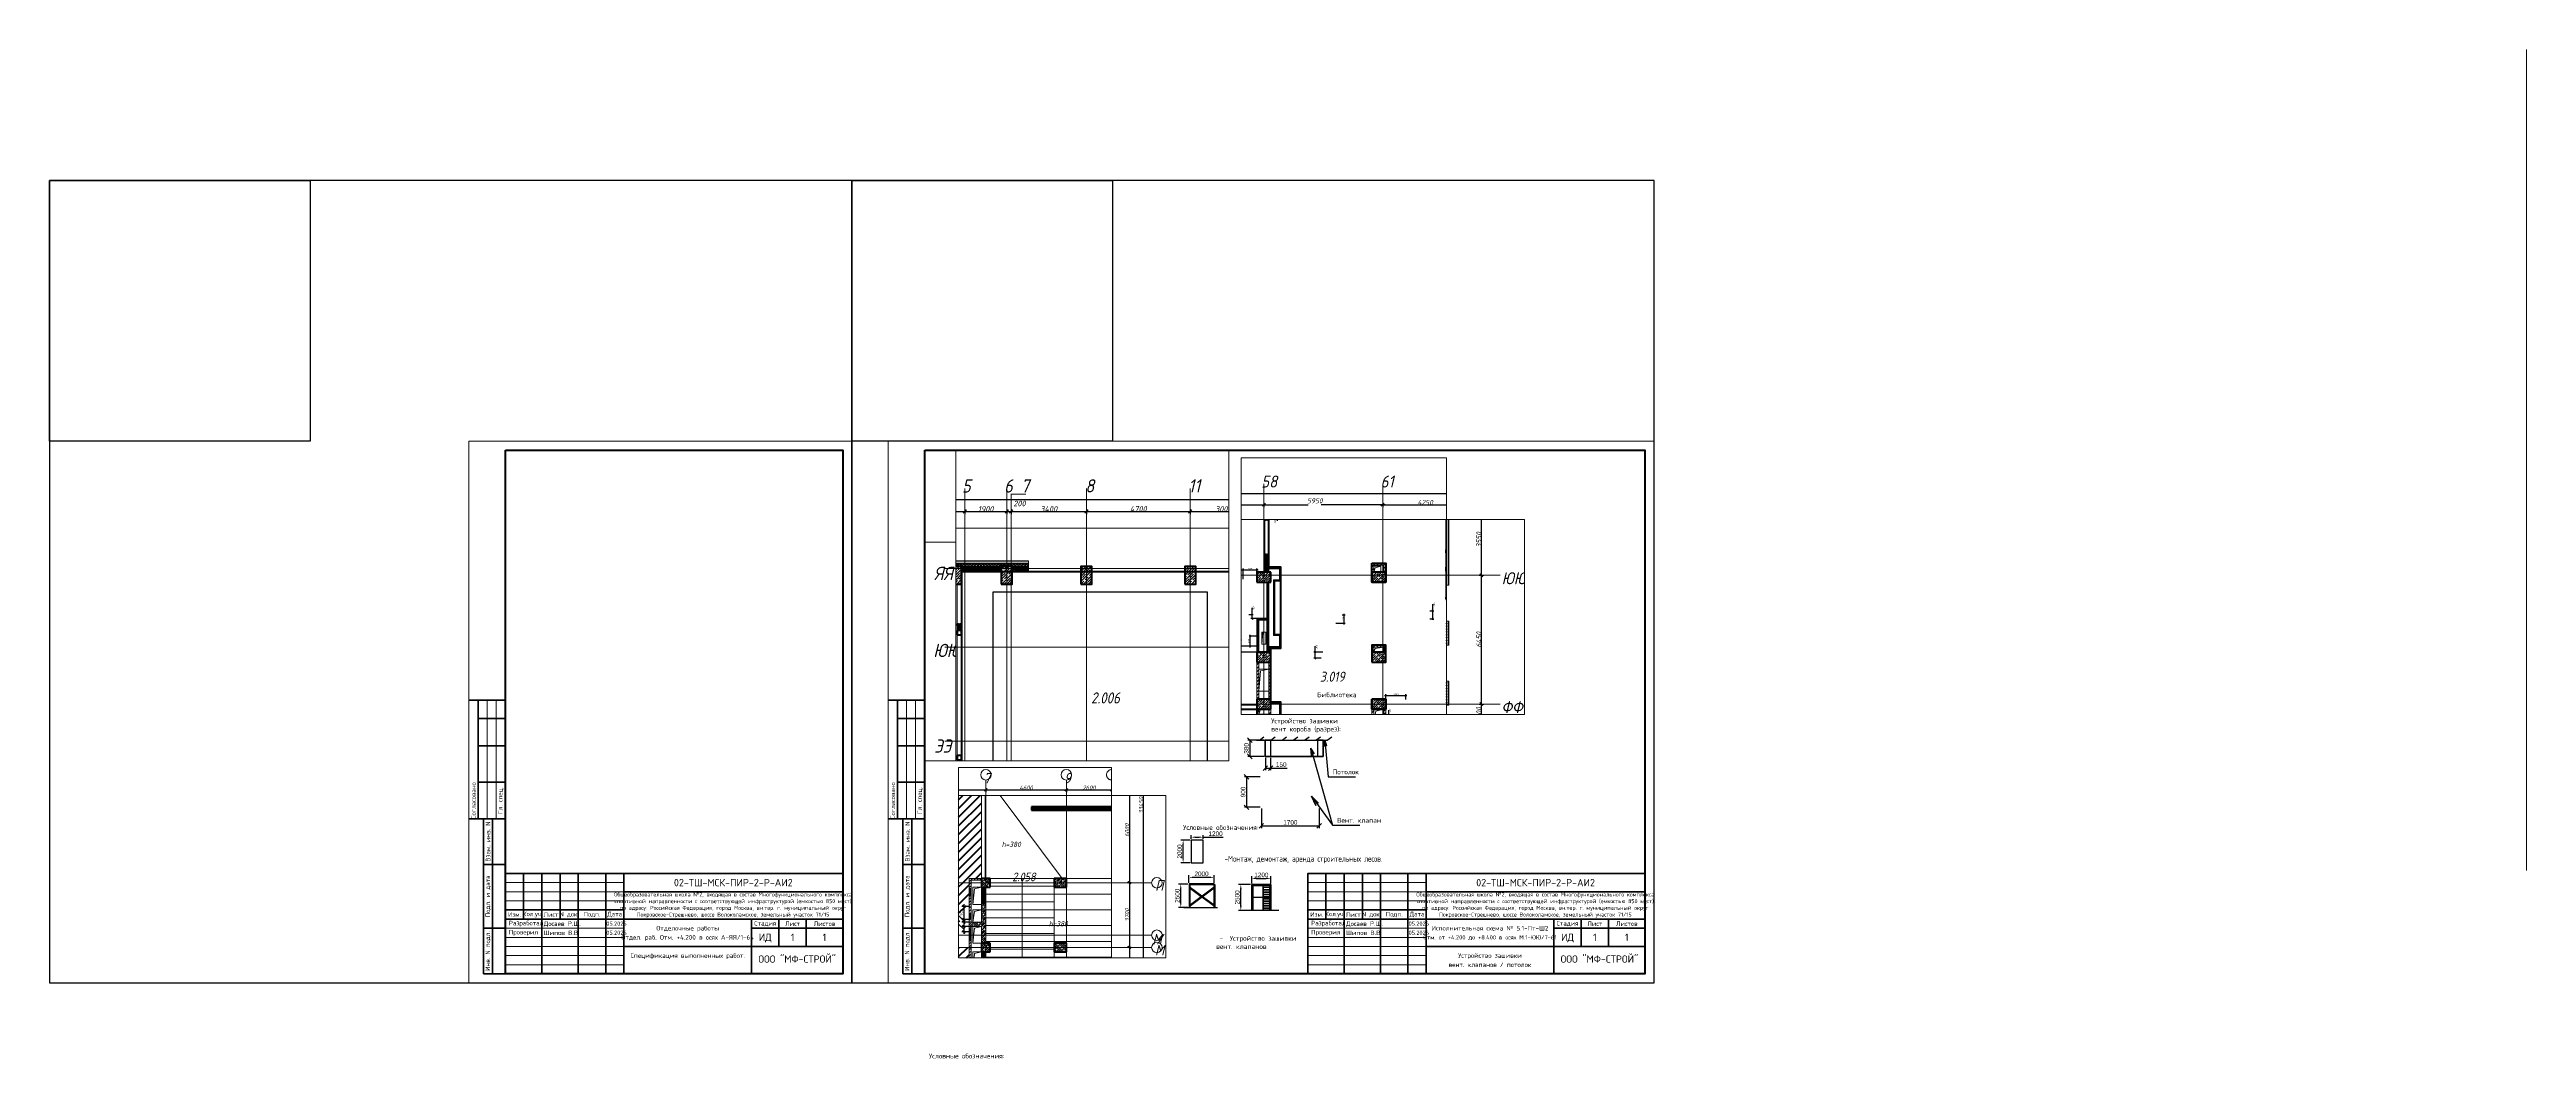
# Paper-space layout '5.1ГКЛ(НЗ)' of a CAD drawing. Header units: millimetres. Extents: x -143 to 1215, y -41 to 512.
# The model-space entities are those that its viewports show. They can reach past a viewport. Long polylines and large blocks are cut down to what shows.
import ezdxf
from ezdxf.enums import TextEntityAlignment as Align

# ---------------------------------------------------------------- set-up
doc = ezdxf.new("R2018")
doc.units = ezdxf.units.MM
doc.linetypes.add('50_200_ШТРИХ_1Т_ш5_п1_п1_', pattern=[700, 500, -100, 0, -100])
for name, color, linetype, lineweight in [('0)ВЭ', 7, 'Continuous', 15), ('6.4.1) Окр пт с инж. ПТ2.16', 3, 'Continuous', 60), ('A-____-____-DIMS', 7, 'Continuous', 9), ('A-DETL-____-OTLN-4', 7, 'Continuous', 18), ('A-DETL-GENF-OTLN', 7, 'Continuous', 9), ('A-FLOR-____-OTLN', 7, 'Continuous', 9), ('A-GENM-____-MCUT', 7, 'Continuous', 25), ('A-GENM-____-OTLN', 7, 'Continuous', 9), ('A-GENM-____-OTLN-1', 7, 'Continuous', 25), ('A-GLAZ-____-OTLN', 7, 'Continuous', 9), ('A-WALL-____-MCUT', 7, 'Continuous', 13), ('A-WALL-____-MCUT-1', 7, 'Continuous', 9), ('A-WALL-____-MCUT-2', 7, 'Continuous', 50), ('A-WALL-____-PATT-1', 7, 'Continuous', 9), ('A-WALL-FNSH-MCUT-1', 7, 'Continuous', 9), ('I-WALL-____-OTLN', 7, 'Continuous', 9), ('S-COLS-____-MCUT', 7, 'Continuous', 50), ('S-COLS-____-OTLN', 7, 'Continuous', 9), ('S-GRID-____-IDEN', 7, 'Continuous', 9), ('S-GRID-____-OTLN', 7, 'Continuous', 9), ('S-GRID-____-OTLN-1', 7, '50_200_ШТРИХ_1Т_ш5_п1_п1_', 9), ('S-STRS-____-OTLN-1', 7, 'Continuous', 9), ('Марки помещений', 7, 'Continuous', 9)]:
    doc.layers.add(name, color=color, linetype=linetype, lineweight=lineweight)
doc.layers.add('A-GLAZ-____-OTLN-1', color=7, linetype='Continuous', lineweight=9, true_color=0xc0c0c0)
doc.layers.add('A-WALL-____-PATT-3', color=9, linetype='Continuous', lineweight=9, true_color=0x808080)
doc.layers.add('Условные обозначения', color=90, linetype='Continuous')
doc.styles.add('ISOCPEUR_I', font='isocpeui.ttf', dxfattribs={"width": 0.9, "height": 2.5})
doc.styles.add('ISOCPEUR_I_10', font='isocpeui.ttf', dxfattribs={"width": 0.9, "height": 180})
doc.styles.add('ISOCPEUR_I_2', font='isocpeui.ttf', dxfattribs={"width": 0.85, "height": 2.3})
doc.styles.add('ISOCPEUR_I_3', font='isocpeui.ttf', dxfattribs={"width": 0.85, "height": 2.2})
doc.styles.add('ISOCPEUR_I_7', font='isocpeui.ttf', dxfattribs={"width": 0.9, "height": 90})
doc.styles.add('ISOCPEUR_I_9', font='isocpeui.ttf', dxfattribs={"width": 0.9, "height": 250})
doc.styles.get("Standard").update_dxf_attribs({"font": 'arial.ttf'})
doc.styles.add('СПДС', font='isocpeur.ttf', dxfattribs={"width": 0.9})
doc.dimstyles.new('ISO-1_8_0_9К_СРЕДНИЙ_Кладочные_1', dxfattribs={"dimscale": 304.8, "dimtxt": 89.638306, "dimasz": 0.246063, "dimexe": 0.19685, "dimexo": 0, "dimgap": 0, "dimtad": 1, "dimdec": 3, "dimrnd": 0.001, "dimdsep": 46, "dimtxsty": 'ISOCPEUR_I_7', "dimblk1": 'OBLIQUE', "dimblk2": 'OBLIQUE', "dimsah": 1, "dimcen": 0.09, "dimdle": 0.19685, "dimazin": 0, "dimtfac": 1, "dimtdec": 4, "dimtix": 1, "dimtmove": 0, "dimatfit": 3, "dimfxl": 1, "dimtvp": 1, "dimtolj": 1, "dimtzin": 0, "dimarcsym": 2})
doc.dimstyles.new('ISO-1_8_0_9К_СРЕДНИЙ_Кладочные_2', dxfattribs={"dimscale": 304.8, "dimtxt": 89.638306, "dimasz": 0.246063, "dimexe": 0.19685, "dimexo": 0, "dimgap": 0, "dimtad": 1, "dimdec": 3, "dimrnd": 0.001, "dimdsep": 46, "dimtxsty": 'ISOCPEUR_I_7', "dimblk1": 'OBLIQUE', "dimblk2": 'OBLIQUE', "dimsah": 1, "dimcen": 0.09, "dimdle": 0.19685, "dimazin": 0, "dimtfac": 1, "dimtdec": 4, "dimtix": 1, "dimtmove": 1, "dimatfit": 3, "dimfxl": 1, "dimtvp": 1, "dimtolj": 1, "dimtzin": 0, "dimarcsym": 2})
doc.dimstyles.new('ISO-1_8_0_9К_СРЕДНИЙ_Кладочные_3', dxfattribs={"dimscale": 304.8, "dimtxt": 179.276612, "dimasz": 0.492126, "dimexe": 0.393701, "dimexo": 0, "dimgap": 0, "dimtad": 1, "dimdec": 3, "dimrnd": 0.001, "dimdsep": 46, "dimtxsty": 'ISOCPEUR_I_10', "dimblk1": 'OBLIQUE', "dimblk2": 'OBLIQUE', "dimsah": 1, "dimcen": 0.09, "dimdle": 0.393701, "dimazin": 0, "dimtfac": 1, "dimtdec": 4, "dimtix": 1, "dimtmove": 0, "dimatfit": 3, "dimfxl": 1, "dimtvp": 1, "dimtolj": 1, "dimtzin": 0, "dimarcsym": 2})
doc.dimstyles.new('ISO-1_8_0_9К_СРЕДНИЙ_Кладочные_4', dxfattribs={"dimscale": 304.8, "dimtxt": 179.276612, "dimasz": 0.492126, "dimexe": 0.393701, "dimexo": 0, "dimgap": 0, "dimtad": 1, "dimdec": 3, "dimrnd": 0.001, "dimdsep": 46, "dimtxsty": 'ISOCPEUR_I_10', "dimblk1": 'OBLIQUE', "dimblk2": 'OBLIQUE', "dimsah": 1, "dimcen": 0.09, "dimdle": 0.393701, "dimazin": 0, "dimtfac": 1, "dimtdec": 4, "dimtix": 1, "dimtmove": 1, "dimatfit": 3, "dimfxl": 1, "dimtvp": 1, "dimtolj": 1, "dimtzin": 0, "dimarcsym": 2})
doc.dimstyles.new('ISO-25', dxfattribs={"dimtxt": 2.5, "dimasz": 2.5, "dimexe": 1.25, "dimexo": 0.625, "dimtad": 1, "dimtxsty": 'Standard', "dimcen": 2.5, "dimadec": 0, "dimazin": 0, "dimtfac": 1, "dimtmove": 0, "dimatfit": 3, "dimfxl": 1, "dimarcsym": 0})
doc.dimstyles.new('ISO-2_5_0_9К_БОЛЬШОЙ_ОСИ', dxfattribs={"dimscale": 304.8, "dimtxt": 248.995294, "dimasz": 0.492126, "dimexe": 0.393701, "dimexo": 0, "dimgap": 0, "dimtad": 1, "dimdec": 0, "dimzin": 0, "dimdsep": 46, "dimtxsty": 'ISOCPEUR_I_9', "dimblk1": 'OBLIQUE', "dimblk2": 'OBLIQUE', "dimsah": 1, "dimcen": 0.09, "dimdle": 0.393701, "dimazin": 0, "dimtfac": 1, "dimtdec": 4, "dimtix": 1, "dimtmove": 0, "dimatfit": 3, "dimfxl": 1, "dimtvp": 1, "dimtolj": 1, "dimtzin": 0, "dimarcsym": 2})
doc.dimstyles.new('ISO-2_5_0_9К_БОЛЬШОЙ_ОСИ_1', dxfattribs={"dimscale": 304.8, "dimtxt": 248.995294, "dimasz": 0.492126, "dimexe": 0.393701, "dimexo": 0, "dimgap": 0, "dimtad": 1, "dimdec": 0, "dimzin": 0, "dimdsep": 46, "dimtxsty": 'ISOCPEUR_I_9', "dimblk1": 'OBLIQUE', "dimblk2": 'OBLIQUE', "dimsah": 1, "dimcen": 0.09, "dimdle": 0.393701, "dimazin": 0, "dimtfac": 1, "dimtdec": 4, "dimtix": 1, "dimtmove": 1, "dimatfit": 3, "dimfxl": 1, "dimtvp": 1, "dimtolj": 1, "dimtzin": 0, "dimarcsym": 2})
doc.dimstyles.new('ISO-2_5_0_9К_БОЛЬШОЙ_ОСИ_2', dxfattribs={"dimscale": 304.8, "dimtxt": 248.995294, "dimasz": 0.492126, "dimexe": 0.393701, "dimexo": 0, "dimgap": 0, "dimtad": 1, "dimdec": 0, "dimzin": 0, "dimdsep": 46, "dimtxsty": 'ISOCPEUR_I_9', "dimblk1": 'OBLIQUE', "dimblk2": 'OBLIQUE', "dimsah": 1, "dimcen": 0.09, "dimdle": 0.393701, "dimazin": 0, "dimtfac": 1, "dimtdec": 4, "dimtix": 1, "dimtmove": 2, "dimatfit": 3, "dimfxl": 1, "dimtvp": 1, "dimtolj": 1, "dimtzin": 0, "dimarcsym": 2})
doc.dimstyles.new('Аннотативный', dxfattribs={"dimscale": 0, "dimtxt": 2.5, "dimasz": 2.5, "dimexe": 1.25, "dimexo": 0.625, "dimtad": 1, "dimtxsty": 'Standard', "dimcen": 2.5, "dimadec": 0, "dimazin": 0, "dimtfac": 1, "dimtmove": 0, "dimatfit": 3, "dimfxl": 1, "dimarcsym": 0})
pattern_1 = [(45, (-140714.89, 451794.26), (-70.71068, 70.71068), []), (135, (-140714.89, 451794.26), (-70.71068, -70.71068), [])]
pattern_2 = [(135, (-140714.89, 451794.26), (-35.35534, -35.35534), [])]
pattern_3 = [(45, (-140714.89, 451794.26), (-85.53659, 85.53659), []), (45, (-140657.87, 451794.26), (-85.53659, 85.53659), [])]
pattern_4 = [(45, (-140714.89, 451794.26), (-84.85281, 84.85281), [])]
pattern_5 = [(45, (-140714.89, 451794.26), (-35.35534, 35.35534), [])]
pattern_6 = [(45, (-140714.89, 451794.26), (-35.35534, 35.35534), []), (135, (-140714.89, 451794.26), (-35.35534, -35.35534), [])]
pattern_7 = [(45, (-264901.3, 451794.26), (-114.0493, 114.0493), []), (45, (-264787.25, 451794.26), (-114.0493, 114.0493), [201.612, -40.322, 3.353, -36.97])]
pattern_8 = [(45, (-264901.3, 451794.26), (-84.8528, 84.8528), [])]

psp = doc.layouts.new('5.1ГКЛ(НЗ)')

# ---------------------------------------------------------------- texts
at = {"color": 18, "true_color": 0x000000, "attachment_point": 1, "style": 'СПДС'}
for s, width, insert, char_height in [('Библиотека', 34.58645, (552.214, 159.33), 2.6856), (' -  Устройство зашивки вент. клапанов ', 45.58209, (496.794, 25.799), 2.68563), ('Условные обозначения:', 34.58645, (339.304, -38.705), 2.68563)]:
    psp.add_mtext_dynamic_manual_height_columns(s, width=width, gutter_width=9.592, heights=[0], dxfattribs=dict(at, insert=insert, char_height=char_height))
at = {"lineweight": -3, "insert": (501.416, 65.623), "char_height": 3.19715, "width": 73.81788, "attachment_point": 7, "style": 'СПДС'}
psp.add_mtext('{\\fГОСТ тип А|b0|i0|c204|p34;-Монтаж, демонтаж, аренда строительных лесов. }', dxfattribs=at)
at = {"layer": 'Условные обозначения', "color": 18, "true_color": 0x000000, "char_height": 2.68563, "attachment_point": 1, "style": 'СПДС'}
for s, insert in [('Устройство зашивки вент короба (разрез):', (526.989, 145.014)), ('Условные обозначения:', (478.702, 86.575))]:
    psp.add_mtext_dynamic_manual_height_columns(s, width=34.58645, gutter_width=9.592, heights=[0], dxfattribs=dict(at, insert=insert))
at = {"layer": 'Условные обозначения', "color": 18, "lineweight": 25, "true_color": 0x000000, "attachment_point": 1, "style": 'СПДС'}
for s, insert, char_height in [('Потолок', (560.675, 117.08), 2.6856), ('Вент. клапан', (563.097, 90.487), 2.68563)]:
    psp.add_mtext_dynamic_manual_height_columns(s, width=34.58645, gutter_width=9.592, heights=[0], dxfattribs=dict(at, insert=insert, char_height=char_height))

msp = doc.modelspace()

# ---------------------------------------------------------------- texts
at = {"layer": 'S-GRID-____-IDEN', "char_height": 600, "attachment_point": 1}
for s, insert, width, style in [('\\fISOCPEUR|b0|i1|c204|p34|;\\W.9;5', (-133086.5693, 543095.8852), 202.02525, 'ISOCPEUR_I_9'), ('\\fISOCPEUR|b0|i1|c204|p34|;\\W.9;6', (-131186.5693, 543095.8852), 202.02525, 'ISOCPEUR_I_9'), ('\\fISOCPEUR|b0|i1|c204|p34|;\\W.9;7', (-130423.8185, 543095.8852), 202.02525, 'ISOCPEUR_I_9'), ('\\fISOCPEUR|b0|i1|c204|p34|;\\W.9;8', (-127516.0126, 543101.0442), 202.02525, 'ISOCPEUR_I_9'), ('11', (-122851.5626, 543101.0442), 288.6075, 'ISOCPEUR_I_9'), ('58', (-57699.2626, 543101.0442), 404.0505, 'ISOCPEUR_I_9'), ('61', (-51725.4126, 543101.0442), 346.329, 'ISOCPEUR_I_9'), ('ЯЯ', (-145868.7316, 537451.377), 447.341625, 'ISOCPEUR_I_9'), ('ЮЮ', (-145909.4407, 533971.9336), 533.923875, 'ISOCPEUR_I_9'), ('ЮЮ', (-36566.2639, 533971.9336), 533.923875, 'ISOCPEUR_I_9'), ('ЭЭ', (-145868.7316, 529651.377), 447.341625, 'ISOCPEUR_I_9'), ('ФФ', (-36578.4139, 527521.9336), 562.784625, 'ISOCPEUR_I_9'), ('\\fISOCPEUR|b0|i1|c204|p34|;\\W.9;7', (-255172.9794, 502083.9934), 202.02525, 'ISOCPEUR_I'), ('\\fISOCPEUR|b0|i1|c204|p34|;\\W.9;9', (-250572.9794, 502083.9934), 202.02525, 'ISOCPEUR_I'), ('10', (-248032.3794, 502083.9934), 346.329, 'ISOCPEUR_I'), ('\\fISOCPEUR|b0|i1|c204|p34|;\\W.9;П', (-237991.5414, 478421.9336), 223.670812, 'ISOCPEUR_I'), ('\\fISOCPEUR|b0|i1|c204|p34|;\\W.9;М', (-238141.1824, 475351.377), 252.531562, 'ISOCPEUR_I'), ('/1', (-237932.823, 475351.377), 346.329, 'ISOCPEUR_I'), ('\\fISOCPEUR|b0|i1|c204|p34|;\\W.9;М', (-238003.2414, 474721.9336), 252.531562, 'ISOCPEUR_I')]:
    msp.add_mtext(s, dxfattribs=dict(at, insert=insert, width=width, style=style))
at = {"layer": 'Марки помещений', "attachment_point": 1}
for s, insert, char_height, width, style in [('2.006', (-127253.6762, 531775.6771), 500, 785.65375, 'ISOCPEUR_I_2'), ('3.019', (-54762.2552, 528997.2134), 500, 737.5525, 'ISOCPEUR_I_2'), ('h=380', (-254145.3819, 480619.4467), 300, 785.65375, 'ISOCPEUR_I_3'), ('2.058', (-253545.3638, 478858.2645), 500, 785.65375, 'ISOCPEUR_I_3'), ('h=380', (-251459.3713, 476080.8833), 300, 785.65375, 'ISOCPEUR_I_3')]:
    msp.add_mtext(s, dxfattribs=dict(at, insert=insert, char_height=char_height, width=width, style=style))

# ---------------------------------------------------------------- blocks, each defined once
blk = doc.blocks.new('*U2226')
at = {"color": 4}
blk.add_lwpolyline([(-220, -220), (220, -220), (220, 220), (-220, 220)], close=True, dxfattribs=at)
at = {"color": 3}
blk.add_lwpolyline([(-220, 220), (-77, 220), (-77, 77), (-220, 77)], close=True, dxfattribs=at)
blk = doc.blocks.new('*U2227')
at = {"color": 0, "linetype": 'ByBlock', "lineweight": -2, "transparency": 16777216}
for p in [(0, 0), (440, 0)]:
    blk.add_blockref('*U2226', p, dxfattribs=at)
blk = doc.blocks.new('*U2215')
at = {"lineweight": 0}
blk.add_lwpolyline([(-205, -5), (5, -5), (5, 292), (-205, 292)], close=True, dxfattribs=at)
at = {"color": 0, "linetype": 'Continuous', "lineweight": 50}
blk.add_lwpolyline([(-185, 287), (0, 287), (0, 0), (-185, 0)], close=True, dxfattribs=at)
at = {"lineweight": 35}
for points in [[(-185, 150), (-205, 150)], [(-200, 85), (-200, 150)], [(-185, 140), (-200, 140)], [(-185, 125), (-200, 125)], [(-185, 105), (-200, 105)], [(-185, 85), (-205, 85)], [(-185, 85), (-197, 85), (-197, 0), (-185, 0)], [(-192, 0), (-192, 85)], [(-185, 60), (-197, 60)], [(-175, 55), (-175, 30)], [(-165, 55), (-165, 0)], [(-155, 55), (-155, 30)], [(-145, 55), (-145, 0)], [(-130, 55), (-130, 0)], [(-120, 55), (-120, 0)], [(-120, 45), (0, 45)], [(-185, 35), (-120, 35)], [(-185, 30), (0, 30)], [(-50, 30), (-50, 0)], [(-35, 30), (-35, 15)], [(-20, 30), (-20, 15)], [(-185, 25), (-197, 25)], [(-120, 15), (0, 15)], [(-50, 25), (0, 25)]]:
    blk.add_lwpolyline(points, dxfattribs=at)
at = {"lineweight": 18}
for points in [[(-195, 85), (-195, 150)], [(-190, 85), (-190, 150)], [(-185, 50), (-120, 50)], [(-185, 45), (-120, 45)], [(-185, 40), (-120, 40)], [(-185, 25), (-120, 25)], [(-185, 20), (-120, 20)], [(-185, 15), (-120, 15)], [(-185, 10), (-120, 10)], [(-185, 5), (-120, 5)]]:
    blk.add_lwpolyline(points, dxfattribs=at)
at = {"lineweight": 35}
blk.add_lwpolyline([(-185, 0), (0, 0), (0, 55), (-185, 55)], close=True, dxfattribs=at)
at = {"lineweight": 0}
blk.add_lwpolyline([(0, -5), (5, -5), (5, 0)], dxfattribs=at)
at = {"lineweight": -2, "char_height": 2.5, "attachment_point": 5, "rotation": 90, "style": 'СПДС'}
for s, insert, width in [('Согласовано', (-202.5, 95), 19.991), ('Гл. спец.', (-187.5, 95), 19.991), ('Взам. инв. N', (-194.5, 72.5), 24.991), ('Подл. и дата', (-194.5, 42.5), 34.991), ('Инв. N подл.', (-194.5, 12.5), 24.991)]:
    blk.add_mtext(s, dxfattribs=dict(at, insert=insert, width=width))
at = {"insert": (-119.3, 44.6), "char_height": 2.2, "attachment_point": 1, "style": 'СПДС'}
blk.add_mtext_dynamic_manual_height_columns('\\pxqc;Общеобразовательная школа №2, входящая в состав Многофункционального комплекса спортивной направленности с соответствующей инфраструктурой (емкостью 850 мест) \\Pпо адресу: Российская Федерация, город Москва, вн.тер. г. муниципальный округ Покровское-Стрешнево, шоссе Волоколамское, земельный участок 71/15', width=118.293, gutter_width=0, heights=[15.2], dxfattribs=at)
at = {"lineweight": -2, "char_height": 2.5, "style": 'СПДС'}
for s, insert, width, attachment_point in [('Разработал', (-183.1, 27.5), 17.953, 4), ('Изм.', (-180, 32.5), 10, 5), ('Кол.уч.', (-170, 32.5), 10, 5), ('Лист', (-160, 32.5), 10, 5), ('N док.', (-150, 32.5), 10, 5), ('Подп.', (-137.5, 32.5), 15, 5), ('Дата', (-125, 32.5), 10, 5), ('Стадия', (-42.5, 27.5), 15, 5), ('Лист', (-27.5, 27.5), 15, 5), ('Листов', (-10, 27.5), 20, 5), ('Проверил', (-183.1, 22.5), 17.953, 4)]:
    blk.add_mtext(s, dxfattribs=dict(at, insert=insert, width=width, attachment_point=attachment_point))
at = {"lineweight": 30, "width": 0.9, "flags": 104}
blk.add_attdef('ШАПКА', text='', height=3, dxfattribs=at).set_placement((-135, 281), align=Align.MIDDLE_CENTER)
at = {"style": 'СПДС'}
for tag, height, p in [('ШИФР_ПРОЕКТА', 4, (-60, 50)), ('НАИМЕНОВАНИЕ_ОБЪЕКТА2', 2.5, (-85, 20)), ('НАИМЕНОВАНИЕ_ОБЪЕКТА', 2.5, (-85, 25)), ('СТАДИЯ', 4, (-42.5, 20)), ('ЛИСТ_первый', 4, (-27.5, 20)), ('ЛИСТОВ', 4, (-10, 20)), ('НАИМЕНОВАНИЕ_ЧЕРТЕЖА2', 2.5, (-85, 5)), ('НАИМЕНОВАНИЕ_ЧЕРТЕЖА1', 2.5, (-85, 10)), ('ОРГАНИЗАЦИЯ_РАЗРАБОТЧИК1', 4, (-25, 8.1))]:
    blk.add_attdef(tag, text='', height=height, dxfattribs=at).set_placement(p, align=Align.MIDDLE_CENTER)
for tag, p in [('РАЗРАБОТЧИК', (-164, 27.5)), ('РУК.ГРУППЫ', (-164, 22.5))]:
    blk.add_attdef(tag, text='', height=2.5, dxfattribs=at).set_placement(p, align=Align.MIDDLE_LEFT)
at = {"style": 'СПДС', "width": 0.9}
for p in [(-129.6, 26.4), (-129.6, 21.4)]:
    blk.add_attdef('ДАТА', p, '', height=2.3, dxfattribs=at)
blk = doc.blocks.new('*U2202')
at = {"lineweight": 0}
blk.add_lwpolyline([(-415, -5), (5, -5), (5, 292), (-415, 292)], close=True, dxfattribs=at)
at = {"color": 0, "linetype": 'Continuous', "lineweight": 50}
blk.add_lwpolyline([(-395, 287), (0, 287), (0, 0), (-395, 0)], close=True, dxfattribs=at)
at = {"lineweight": 35}
for points in [[(-395, 150), (-415, 150)], [(-410, 85), (-410, 150)], [(-395, 140), (-410, 140)], [(-395, 125), (-410, 125)], [(-395, 105), (-410, 105)], [(-395, 85), (-415, 85)], [(-395, 85), (-407, 85), (-407, 0), (-395, 0)], [(-402, 0), (-402, 85)], [(-395, 60), (-407, 60)], [(-175, 55), (-175, 30)], [(-165, 55), (-165, 0)], [(-155, 55), (-155, 30)], [(-145, 55), (-145, 0)], [(-130, 55), (-130, 0)], [(-120, 55), (-120, 0)], [(-120, 45), (0, 45)], [(-185, 35), (-120, 35)], [(-185, 30), (0, 30)], [(-50, 30), (-50, 0)], [(-35, 30), (-35, 15)], [(-20, 30), (-20, 15)], [(-395, 25), (-407, 25)], [(-120, 15), (0, 15)], [(-50, 25), (0, 25)]]:
    blk.add_lwpolyline(points, dxfattribs=at)
at = {"lineweight": 18}
for points in [[(-405, 85), (-405, 150)], [(-400, 85), (-400, 150)], [(-185, 50), (-120, 50)], [(-185, 45), (-120, 45)], [(-185, 40), (-120, 40)], [(-185, 25), (-120, 25)], [(-185, 20), (-120, 20)], [(-185, 15), (-120, 15)], [(-185, 10), (-120, 10)], [(-185, 5), (-120, 5)]]:
    blk.add_lwpolyline(points, dxfattribs=at)
at = {"lineweight": 35}
blk.add_lwpolyline([(-185, 0), (0, 0), (0, 55), (-185, 55)], close=True, dxfattribs=at)
at = {"lineweight": 0}
blk.add_lwpolyline([(0, -5), (5, -5), (5, 0)], dxfattribs=at)
at = {"lineweight": -2, "char_height": 2.5, "attachment_point": 5, "rotation": 90, "style": 'СПДС'}
for s, insert, width in [('Согласовано', (-412.5, 95), 19.991), ('Гл. спец.', (-397.5, 95), 19.991), ('Взам. инв. N', (-404.5, 72.5), 24.991), ('Подл. и дата', (-404.5, 42.5), 34.991), ('Инв. N подл.', (-404.5, 12.5), 24.991)]:
    blk.add_mtext(s, dxfattribs=dict(at, insert=insert, width=width))
at = {"insert": (-119.3, 44.6), "char_height": 2.2, "attachment_point": 1, "style": 'СПДС'}
blk.add_mtext_dynamic_manual_height_columns('\\pxqc;Общеобразовательная школа №2, входящая в состав Многофункционального комплекса спортивной направленности с соответствующей инфраструктурой (емкостью 850 мест) \\Pпо адресу: Российская Федерация, город Москва, вн.тер. г. муниципальный округ Покровское-Стрешнево, шоссе Волоколамское, земельный участок 71/15', width=118.293, gutter_width=0, heights=[15.2], dxfattribs=at)
at = {"lineweight": -2, "char_height": 2.5, "style": 'СПДС'}
for s, insert, width, attachment_point in [('Разработал', (-183.1, 27.5), 17.953, 4), ('Изм.', (-180, 32.5), 10, 5), ('Кол.уч.', (-170, 32.5), 10, 5), ('Лист', (-160, 32.5), 10, 5), ('N док.', (-150, 32.5), 10, 5), ('Подп.', (-137.5, 32.5), 15, 5), ('Дата', (-125, 32.5), 10, 5), ('Стадия', (-42.5, 27.5), 15, 5), ('Лист', (-27.5, 27.5), 15, 5), ('Листов', (-10, 27.5), 20, 5), ('Проверил', (-183.1, 22.5), 17.953, 4)]:
    blk.add_mtext(s, dxfattribs=dict(at, insert=insert, width=width, attachment_point=attachment_point))
at = {"lineweight": 30, "width": 0.9, "flags": 104}
blk.add_attdef('ШАПКА', text='', height=3, dxfattribs=at).set_placement((-135, 281), align=Align.MIDDLE_CENTER)
at = {"style": 'СПДС'}
for tag, height, p in [('ШИФР_ПРОЕКТА', 4, (-60, 50)), ('НАИМЕНОВАНИЕ_ОБЪЕКТА2', 2.5, (-85, 20)), ('НАИМЕНОВАНИЕ_ОБЪЕКТА', 2.5, (-85, 25)), ('СТАДИЯ', 4, (-42.5, 20)), ('ЛИСТ_первый', 4, (-27.5, 20)), ('ЛИСТОВ', 4, (-10, 20)), ('НАИМЕНОВАНИЕ_ЧЕРТЕЖА2', 2.5, (-85, 5)), ('НАИМЕНОВАНИЕ_ЧЕРТЕЖА1', 2.5, (-85, 10)), ('ОРГАНИЗАЦИЯ_РАЗРАБОТЧИК1', 4, (-25, 8.1))]:
    blk.add_attdef(tag, text='', height=height, dxfattribs=at).set_placement(p, align=Align.MIDDLE_CENTER)
for tag, p in [('РАЗРАБОТЧИК', (-164, 27.5)), ('РУК.ГРУППЫ', (-164, 22.5))]:
    blk.add_attdef(tag, text='', height=2.5, dxfattribs=at).set_placement(p, align=Align.MIDDLE_LEFT)
at = {"style": 'СПДС', "width": 0.9}
for p in [(-129.6, 26.4), (-129.6, 21.4)]:
    blk.add_attdef('ДАТА', p, '', height=2.3, dxfattribs=at)
blk = doc.blocks.new('*D2244')
at = {"color": 0, "lineweight": -2, "transparency": 16777216}
for p, q in [((482.5, 78.3), (477.5, 78.3)), ((478.7, 68.4), (478.7, 75.8)), ((482.5, 65.9), (477.5, 65.9))]:
    blk.add_line(p, q, dxfattribs=at)
at = {"color": 0, "transparency": 16777216}
for points in [[(478.3, 75.8), (479.1, 75.8), (478.7, 78.3)], [(478.3, 68.4), (479.1, 68.4), (478.7, 65.9)]]:
    blk.add_solid(points, dxfattribs=at)
at = {"layer": 'Defpoints', "color": 0, "transparency": 16777216}
for p in [(478.7, 78.3), (483.1, 78.3), (483.1, 65.9)]:
    blk.add_point(p, dxfattribs=at)
at = {"color": 0, "lineweight": 25, "transparency": 16777216, "insert": (476.8, 72.1), "char_height": 2.5, "attachment_point": 5, "rotation": 90}
blk.add_mtext('2000', dxfattribs=at)
blk = doc.blocks.new('*D2245')
at = {"color": 0, "lineweight": -2, "transparency": 16777216}
for p, q in [((483.1, 79), (483.1, 81.1)), ((485.6, 79.9), (487.2, 79.9)), ((489.7, 79), (489.7, 81.1)), ((489.7, 79.9), (500.7, 79.9))]:
    blk.add_line(p, q, dxfattribs=at)
at = {"color": 0, "transparency": 16777216}
for points in [[(485.6, 80.3), (485.6, 79.5), (483.1, 79.9)], [(487.2, 80.3), (487.2, 79.5), (489.7, 79.9)]]:
    blk.add_solid(points, dxfattribs=at)
at = {"layer": 'Defpoints', "color": 0, "transparency": 16777216}
for p in [(483.1, 78.3), (489.7, 79.9), (489.7, 78.3)]:
    blk.add_point(p, dxfattribs=at)
at = {"color": 0, "lineweight": 25, "transparency": 16777216, "insert": (496.5, 81.8), "char_height": 2.5, "attachment_point": 5}
blk.add_mtext('1200', dxfattribs=at)
blk = doc.blocks.new('*D2246')
at = {"color": 0, "lineweight": -2, "transparency": 16777216}
for p, q in [((481.9, 54.9), (481.9, 59.1)), ((484.4, 57.9), (493.2, 57.9)), ((495.7, 54.9), (495.7, 59.1))]:
    blk.add_line(p, q, dxfattribs=at)
at = {"color": 0, "transparency": 16777216}
for points in [[(484.4, 58.3), (484.4, 57.5), (481.9, 57.9)], [(493.2, 58.3), (493.2, 57.5), (495.7, 57.9)]]:
    blk.add_solid(points, dxfattribs=at)
at = {"layer": 'Defpoints', "color": 0, "transparency": 16777216}
for p in [(495.7, 57.9), (481.9, 54.2), (495.7, 54.2)]:
    blk.add_point(p, dxfattribs=at)
at = {"color": 0, "lineweight": 25, "transparency": 16777216, "insert": (488.8, 59.8), "char_height": 2.5, "attachment_point": 5}
blk.add_mtext('2000', dxfattribs=at)
blk = doc.blocks.new('*D2247')
at = {"color": 0, "lineweight": -2, "transparency": 16777216}
for p, q in [((481.3, 54.2), (476.1, 54.2)), ((481.3, 41.4), (476.1, 41.4)), ((477.4, 43.9), (477.4, 51.7))]:
    blk.add_line(p, q, dxfattribs=at)
at = {"color": 0, "transparency": 16777216}
for points in [[(477, 51.7), (477.8, 51.7), (477.4, 54.2)], [(477, 43.9), (477.8, 43.9), (477.4, 41.4)]]:
    blk.add_solid(points, dxfattribs=at)
at = {"layer": 'Defpoints', "color": 0, "transparency": 16777216}
for p in [(477.4, 54.2), (481.9, 54.2), (481.9, 41.4)]:
    blk.add_point(p, dxfattribs=at)
at = {"color": 0, "lineweight": 25, "transparency": 16777216, "insert": (475.5, 47.8), "char_height": 2.5, "width": 8.611, "attachment_point": 5, "rotation": 90}
blk.add_mtext('2500', dxfattribs=at)
blk = doc.blocks.new('*D2248')
at = {"color": 0, "lineweight": -2, "transparency": 16777216}
for p, q in [((516.3, 54.6), (516.3, 58.6)), ((518.8, 57.3), (524.3, 57.3)), ((526.8, 54.6), (526.8, 58.6))]:
    blk.add_line(p, q, dxfattribs=at)
at = {"color": 0, "transparency": 16777216}
for points in [[(518.8, 57.8), (518.8, 56.9), (516.3, 57.3)], [(524.3, 57.8), (524.3, 56.9), (526.8, 57.3)]]:
    blk.add_solid(points, dxfattribs=at)
at = {"layer": 'Defpoints', "color": 0, "transparency": 16777216}
for p in [(526.8, 57.3), (516.3, 53.9), (526.8, 53.9)]:
    blk.add_point(p, dxfattribs=at)
at = {"color": 0, "transparency": 16777216, "insert": (521.6, 59.2), "char_height": 2.5, "attachment_point": 5}
blk.add_mtext('1200', dxfattribs=at)
blk = doc.blocks.new('*D2249')
at = {"color": 0, "lineweight": -2, "transparency": 16777216}
for p, q in [((515.7, 53.9), (509.1, 53.9)), ((510.3, 42.3), (510.3, 51.4)), ((515.7, 39.8), (509.1, 39.8))]:
    blk.add_line(p, q, dxfattribs=at)
at = {"color": 0, "transparency": 16777216}
for points in [[(509.9, 51.4), (510.8, 51.4), (510.3, 53.9)], [(509.9, 42.3), (510.8, 42.3), (510.3, 39.8)]]:
    blk.add_solid(points, dxfattribs=at)
at = {"layer": 'Defpoints', "color": 0, "transparency": 16777216}
for p in [(510.3, 53.9), (516.3, 53.9), (516.3, 39.8)]:
    blk.add_point(p, dxfattribs=at)
at = {"color": 0, "transparency": 16777216, "insert": (508.4, 46.9), "char_height": 2.5, "attachment_point": 5, "rotation": 90}
blk.add_mtext('2500', dxfattribs=at)
blk = doc.blocks.new('_Oblique')
at = {"color": 0, "linetype": 'ByBlock', "lineweight": -2}
blk.add_line((-0.5, -0.5), (0.5, 0.5), dxfattribs=at)
blk = doc.blocks.new('*D2252')
at = {"color": 0, "lineweight": -2, "transparency": 16777216}
for p, q in [((523.8, 123.5), (523.8, 116.6)), ((526.7, 123.5), (526.7, 116.6)), ((523.8, 117.8), (526.7, 117.8)), ((526.7, 117.8), (535.8, 117.8))]:
    blk.add_line(p, q, dxfattribs=at)
at = {"layer": 'Defpoints', "color": 0, "lineweight": 30, "transparency": 16777216}
for p in [(523.8, 124.1), (526.7, 124.1), (526.7, 117.8)]:
    blk.add_point(p, dxfattribs=at)
at = {"color": 0, "lineweight": -2, "transparency": 16777216, "xscale": 2.5, "yscale": 2.5, "zscale": 2.5, "rotation": 180}
blk.add_blockref('_Oblique', (523.8, 117.8), dxfattribs=at)
at = {"color": 0, "lineweight": -2, "transparency": 16777216, "xscale": 2.5, "yscale": 2.5, "zscale": 2.5}
blk.add_blockref('_Oblique', (526.7, 117.8), dxfattribs=at)
at = {"color": 0, "lineweight": 25, "transparency": 16777216, "insert": (532.5, 119.7), "char_height": 2.5, "attachment_point": 5}
blk.add_mtext('150', dxfattribs=at)
blk = doc.blocks.new('*D2253')
at = {"color": 0, "lineweight": -2, "transparency": 16777216}
for p, q in [((523.1, 133.1), (514.1, 133.1)), ((523.1, 124.1), (514.1, 124.1)), ((515.3, 133.1), (515.3, 124.1))]:
    blk.add_line(p, q, dxfattribs=at)
at = {"layer": 'Defpoints', "color": 0, "lineweight": 30, "transparency": 16777216}
for p in [(515.3, 124.1), (523.8, 133.1), (523.8, 124.1)]:
    blk.add_point(p, dxfattribs=at)
at = {"color": 0, "lineweight": -2, "transparency": 16777216, "xscale": 2.5, "yscale": 2.5, "zscale": 2.5}
for p, rotation in [((515.3, 133.1), 90), ((515.3, 124.1), 270)]:
    blk.add_blockref('_Oblique', p, dxfattribs=dict(at, rotation=rotation))
at = {"color": 0, "lineweight": 25, "transparency": 16777216, "insert": (513.4, 128.6), "char_height": 2.5, "attachment_point": 5, "rotation": 90}
blk.add_mtext('380', dxfattribs=at)
blk = doc.blocks.new('*D2254')
at = {"color": 0, "lineweight": -2, "transparency": 16777216}
for p, q in [((521.6, 95.6), (521.6, 84.8)), ((553.3, 95.6), (553.3, 84.8)), ((521.6, 86.1), (553.3, 86.1))]:
    blk.add_line(p, q, dxfattribs=at)
at = {"layer": 'Defpoints', "color": 0, "lineweight": 30, "transparency": 16777216}
for p in [(521.6, 96.3), (553.3, 96.3), (553.3, 86.1)]:
    blk.add_point(p, dxfattribs=at)
at = {"color": 0, "lineweight": -2, "transparency": 16777216, "xscale": 2.5, "yscale": 2.5, "zscale": 2.5, "rotation": 180}
blk.add_blockref('_Oblique', (521.6, 86.1), dxfattribs=at)
at = {"color": 0, "lineweight": -2, "transparency": 16777216, "xscale": 2.5, "yscale": 2.5, "zscale": 2.5}
blk.add_blockref('_Oblique', (553.3, 86.1), dxfattribs=at)
at = {"color": 0, "lineweight": 25, "transparency": 16777216, "insert": (537.5, 88), "char_height": 2.5, "attachment_point": 5}
blk.add_mtext('1700', dxfattribs=at)
blk = doc.blocks.new('*D2255')
at = {"color": 0, "lineweight": -2, "transparency": 16777216}
for p, q in [((521, 113), (512.3, 113)), ((513.5, 113), (513.5, 96.3)), ((521, 96.3), (512.3, 96.3))]:
    blk.add_line(p, q, dxfattribs=at)
at = {"layer": 'Defpoints', "color": 0, "lineweight": 30, "transparency": 16777216}
for p in [(521.6, 113), (513.5, 96.3), (521.6, 96.3)]:
    blk.add_point(p, dxfattribs=at)
at = {"color": 0, "lineweight": -2, "transparency": 16777216, "xscale": 2.5, "yscale": 2.5, "zscale": 2.5}
for p, rotation in [((513.5, 113), 90), ((513.5, 96.3), 270)]:
    blk.add_blockref('_Oblique', p, dxfattribs=dict(at, rotation=rotation))
at = {"color": 0, "lineweight": 25, "transparency": 16777216, "insert": (511.6, 104.7), "char_height": 2.5, "attachment_point": 5, "rotation": 90}
blk.add_mtext('900', dxfattribs=at)
blk = doc.blocks.new('BSC_Колонна _Прямоугольная - 500х800-25984396-АР1_План отверстий 3 этажа в осях 1-64_Ю-ЯЯ')
at = {"layer": 'S-COLS-____-OTLN'}
h = blk.add_hatch(dxfattribs=at)
h.set_pattern_fill('FP_13', color=256, style=0, pattern_type=2)
h.set_pattern_definition([(45, (-9650, -85281.04), (-114.04925, 114.04925), []), (45, (-9535.95, -85281.04), (-114.04925, 114.04925), [201.613, -40.323, 3.353, -36.97])])
h.paths.add_polyline_path([(-250, -400), (250, -400), (250, 400), (-250, 400)], flags=0)
at = {"layer": 'S-COLS-____-MCUT'}
for p, q in [((250, 400), (-250, 400)), ((-250, 400), (-250, -400)), ((250, -400), (250, 400)), ((-250, -400), (250, -400))]:
    blk.add_line(p, q, dxfattribs=at)
blk = doc.blocks.new('BSC_Колонна _Прямоугольная - 500х800-V64-АР1_План отверстий 3 этажа в осях 1-64_Ю-ЯЯ')
at = {"layer": 'S-COLS-____-OTLN'}
h = blk.add_hatch(dxfattribs=at)
h.set_pattern_fill('FP_72', color=256, style=0, pattern_type=2)
h.set_pattern_definition([(45, (-13250, -85281.04), (-114.04925, 114.04925), []), (45, (-13135.95, -85281.04), (-114.04925, 114.04925), [201.613, -40.323, 3.353, -36.97])])
h.paths.add_polyline_path([(-250, -400), (250, -400), (250, 400), (-250, 400)], flags=0)
at = {"layer": 'S-COLS-____-MCUT'}
for p, q in [((250, 400), (-250, 400)), ((-250, 400), (-250, -400)), ((250, -400), (250, 400)), ((-250, -400), (250, -400))]:
    blk.add_line(p, q, dxfattribs=at)
blk = doc.blocks.new('BSC_Колонна _Прямоугольная - 500х800-V65-АР1_План отверстий 3 этажа в осях 1-64_Ю-ЯЯ')
at = {"layer": 'S-COLS-____-OTLN'}
h = blk.add_hatch(dxfattribs=at)
h.set_pattern_fill('FP_73', color=256, style=0, pattern_type=2)
h.set_pattern_definition([(45, (-17950, -85281.04), (-114.04925, 114.04925), []), (45, (-17835.95, -85281.04), (-114.04925, 114.04925), [201.613, -40.323, 3.353, -36.97])])
h.paths.add_polyline_path([(-250, -400), (250, -400), (250, 400), (-250, 400)], flags=0)
at = {"layer": 'S-COLS-____-MCUT'}
for p, q in [((250, 400), (-250, 400)), ((-250, 400), (-250, -400)), ((250, -400), (250, 400)), ((-250, -400), (250, -400))]:
    blk.add_line(p, q, dxfattribs=at)
blk = doc.blocks.new('BSC_Колонна _Прямоугольная - 500х800-V91-АР1_План отверстий 3 этажа в осях 1-64_Ю-ЯЯ')
at = {"layer": 'S-COLS-____-OTLN'}
h = blk.add_hatch(dxfattribs=at)
h.set_pattern_fill('FP_96', color=256, style=0, pattern_type=2)
h.set_pattern_definition([(45, (-7350, -85281.04), (-114.04925, 114.04925), []), (45, (-7235.95, -85281.04), (-114.04925, 114.04925), [201.613, -40.323, 3.353, -36.97])])
h.paths.add_polyline_path([(-250, -400), (250, -400), (250, 400), (-250, 400)], flags=0)
at = {"layer": 'S-COLS-____-MCUT'}
for p, q in [((250, 400), (-250, 400)), ((-250, 400), (-250, -400)), ((250, -400), (250, 400)), ((-250, -400), (250, -400))]:
    blk.add_line(p, q, dxfattribs=at)
blk = doc.blocks.new('BSC_Колонна _Прямоугольная - 500х700-V135-АР1_План отверстий 3 этажа в осях 1-64_Ю-ЯЯ')
at = {"layer": 'S-COLS-____-OTLN'}
h = blk.add_hatch(dxfattribs=at)
h.set_pattern_fill('FP_140', color=256, style=0, pattern_type=2)
h.set_pattern_definition([(315, (-75581.04, 83150), (114.04925, 114.04925), []), (315, (-75581.04, 83035.95), (114.04925, 114.04925), [201.613, -40.323, 3.353, -36.97])])
h.paths.add_polyline_path([(-250, 350), (-250, -350), (250, -350), (250, 350)], flags=0)
at = {"layer": 'S-COLS-____-MCUT'}
for p, q in [((250, 350), (-250, 350)), ((-250, 350), (-250, -350)), ((250, -350), (250, 350)), ((-250, -350), (250, -350))]:
    blk.add_line(p, q, dxfattribs=at)
blk = doc.blocks.new('BSC_Колонна _Прямоугольная - 500х700-V136-АР1_План отверстий 3 этажа в осях 1-64_Ю-ЯЯ')
at = {"layer": 'S-COLS-____-OTLN'}
h = blk.add_hatch(dxfattribs=at)
h.set_pattern_fill('FP_141', color=256, style=0, pattern_type=2)
h.set_pattern_definition([(315, (-75581.04, 88900), (114.04925, 114.04925), []), (315, (-75581.04, 88785.95), (114.04925, 114.04925), [201.613, -40.323, 3.353, -36.97])])
h.paths.add_polyline_path([(-250, -350), (250, -350), (250, 350), (-250, 350)], flags=0)
at = {"layer": 'S-COLS-____-MCUT'}
for p, q in [((250, 350), (-250, 350)), ((-250, 350), (-250, -350)), ((250, -350), (250, 350)), ((-250, -350), (250, -350))]:
    blk.add_line(p, q, dxfattribs=at)
blk = doc.blocks.new('BSC_Колонна _Прямоугольная - 500х700-V138-АР1_План отверстий 3 этажа в осях 1-64_Ю-ЯЯ')
at = {"layer": 'S-COLS-____-OTLN'}
h = blk.add_hatch(dxfattribs=at)
h.set_pattern_fill('FP_143', color=256, style=0, pattern_type=2)
h.set_pattern_definition([(315, (-77931.04, 83150), (114.04925, 114.04925), []), (315, (-77931.04, 83035.95), (114.04925, 114.04925), [201.613, -40.323, 3.353, -36.97])])
h.paths.add_polyline_path([(-250, 350), (-250, -350), (250, -350), (250, 350)], flags=0)
at = {"layer": 'S-COLS-____-MCUT'}
for p, q in [((250, 350), (-250, 350)), ((-250, 350), (-250, -350)), ((250, -350), (250, 350)), ((-250, -350), (250, -350))]:
    blk.add_line(p, q, dxfattribs=at)
blk = doc.blocks.new('BSC_Колонна _Прямоугольная - 500х700-V139-АР1_План отверстий 3 этажа в осях 1-64_Ю-ЯЯ')
at = {"layer": 'S-COLS-____-OTLN'}
h = blk.add_hatch(dxfattribs=at)
h.set_pattern_fill('FP_144', color=256, style=0, pattern_type=2)
h.set_pattern_definition([(315, (-77931.04, 88900), (114.04925, 114.04925), []), (315, (-77931.04, 88785.95), (114.04925, 114.04925), [201.613, -40.323, 3.353, -36.97])])
h.paths.add_polyline_path([(-250, -250), (-250, -350), (250, -350), (250, 350), (-250, 350)], flags=0)
at = {"layer": 'S-COLS-____-MCUT'}
for p, q in [((250, 350), (-250, 350)), ((-250, 350), (-250, -350)), ((250, -250), (250, 350)), ((-250, -350), (250, -350))]:
    blk.add_line(p, q, dxfattribs=at)
blk = doc.blocks.new('BSC_Колонна _Прямоугольная - 500х700-V141-АР1_План отверстий 3 этажа в осях 1-64_Ю-ЯЯ')
at = {"layer": 'S-COLS-____-OTLN'}
h = blk.add_hatch(dxfattribs=at)
h.set_pattern_fill('FP_146', color=256, style=0, pattern_type=2)
h.set_pattern_definition([(315, (-81931.04, 83150), (114.04925, 114.04925), []), (315, (-81931.04, 83035.95), (114.04925, 114.04925), [201.613, -40.323, 3.353, -36.97])])
h.paths.add_polyline_path([(-250, 350), (-250, -350), (250, -350), (250, 350)], flags=0)
at = {"layer": 'S-COLS-____-MCUT'}
for p, q in [((250, 350), (-250, 350)), ((-250, 350), (-250, -350)), ((250, -350), (250, 350)), ((-250, -350), (250, -350))]:
    blk.add_line(p, q, dxfattribs=at)
blk = doc.blocks.new('BSC_Колонна _Прямоугольная - 500х700-V142-АР1_План отверстий 3 этажа в осях 1-64_Ю-ЯЯ')
at = {"layer": 'S-COLS-____-OTLN'}
h = blk.add_hatch(dxfattribs=at)
h.set_pattern_fill('FP_147', color=256, style=0, pattern_type=2)
h.set_pattern_definition([(315, (-81931.04, 88900), (114.04925, 114.04925), []), (315, (-81931.04, 88785.95), (114.04925, 114.04925), [201.613, -40.323, 3.353, -36.97])])
h.paths.add_polyline_path([(-250, -350), (250, -350), (250, 350), (-250, 350)], flags=0)
at = {"layer": 'S-COLS-____-MCUT'}
for p, q in [((250, 350), (-250, 350)), ((-250, 350), (-250, -350)), ((250, -350), (250, 350)), ((-250, -350), (250, -350))]:
    blk.add_line(p, q, dxfattribs=at)
blk = doc.blocks.new('Фахверк_СКБ_Уголок - 250_3380-27498580-АР1_План отверстий 3 этажа в осях 1-64_Ю-ЯЯ')
at = {"layer": 'A-GENM-____-MCUT'}
for p, q in [((200, 181), (125, 181)), ((125, 181), (125, 106)), ((125, 106), (131, 106)), ((131, 106), (131, 175)), ((131, 175), (200, 175)), ((200, 175), (200, 181)), ((131, -6), (125, -6)), ((125, -6), (125, -81)), ((125, -81), (200, -81)), ((131, -75), (131, -6)), ((200, -75), (131, -75)), ((200, -81), (200, -75))]:
    blk.add_line(p, q, dxfattribs=at)
blk = doc.blocks.new('Фахверк_СКБ_Уголок - 200_3550_зеркало-28264001-АР1_План отверстий 3 этажа в осях 1-64_Ю-ЯЯ')
at = {"layer": 'A-GENM-____-MCUT'}
for p, q in [((200, 156), (125, 156)), ((125, 156), (125, 81)), ((125, 81), (131, 81)), ((131, 19), (125, 19)), ((125, 19), (125, -56)), ((131, 81), (131, 150)), ((131, 150), (200, 150)), ((131, -50), (131, 19)), ((200, 150), (200, 156)), ((125, -56), (200, -56)), ((200, -50), (131, -50)), ((200, -56), (200, -50))]:
    blk.add_line(p, q, dxfattribs=at)
blk = doc.blocks.new('Фахверк_СКБ_Уголок - 200_3960-28268576-АР1_План отверстий 3 этажа в осях 1-64_Ю-ЯЯ')
at = {"layer": 'A-GENM-____-MCUT'}
for p, q in [((200, 156), (125, 156)), ((125, 156), (125, 81)), ((125, 81), (131, 81)), ((131, 19), (125, 19)), ((125, 19), (125, -56)), ((131, 81), (131, 150)), ((131, 150), (200, 150)), ((131, -50), (131, 19)), ((200, 150), (200, 156)), ((125, -56), (200, -56)), ((200, -50), (131, -50)), ((200, -56), (200, -50))]:
    blk.add_line(p, q, dxfattribs=at)
blk = doc.blocks.new('154_Стойка_СКБ_Уголок - СМ-2180_200-28268025-АР1_План отверстий 3 этажа в осях 1-64_Ю-ЯЯ')
at = {"layer": 'A-GENM-____-MCUT'}
for p, q in [((125, 156), (125, 81)), ((200, 156), (125, 156)), ((125, 81), (131, 81)), ((131, 19), (125, 19)), ((125, 19), (125, -56)), ((131, 81), (131, 150)), ((131, 150), (200, 150)), ((131, -50), (131, 19)), ((200, 150), (200, 156)), ((125, -56), (200, -56)), ((200, -50), (131, -50)), ((200, -56), (200, -50))]:
    blk.add_line(p, q, dxfattribs=at)
blk = doc.blocks.new('Стойка_Влож_Полоса боковая - Полоса-28213942-АР1_План отверстий 3 этажа в осях 1-64_Ю-ЯЯ')
at = {"layer": 'A-GENM-____-OTLN'}
for p, q in [((-5, 60), (0, 60)), ((-5, -60), (-5, 60)), ((0, -60), (-5, -60))]:
    blk.add_line(p, q, dxfattribs=at)
blk = doc.blocks.new('Стойка_Влож_Уголок_Опорный - Уголок-28213941-АР1_План отверстий 3 этажа в осях 1-64_Ю-ЯЯ')
at = {"layer": 'A-GENM-____-OTLN'}
for p, q in [((-212, -6), (-212, 0)), ((0, 0), (0, -6)), ((-212, -75), (-212, -6)), ((-212, -6), (-206, -6)), ((-212, -75), (-206, -75)), ((-6, -6), (0, -6)), ((-6, -75), (0, -75)), ((0, -6), (0, -75))]:
    blk.add_line(p, q, dxfattribs=at)
blk = doc.blocks.new('154_Стойка_СКБ_Уголок - СМ-2480_200-28346303-АР1_План отверстий 3 этажа в осях 1-64_Ю-ЯЯ')
at = {"layer": 'A-GENM-____-MCUT'}
for p, q in [((125, 156), (125, 81)), ((200, 156), (125, 156)), ((125, 81), (131, 81)), ((131, 19), (125, 19)), ((125, 19), (125, -56)), ((131, 81), (131, 150)), ((131, 150), (200, 150)), ((131, -50), (131, 19)), ((200, 150), (200, 156)), ((125, -56), (200, -56)), ((200, -50), (131, -50)), ((200, -56), (200, -50))]:
    blk.add_line(p, q, dxfattribs=at)
blk = doc.blocks.new('Стойка_Влож_Полоса боковая - Полоса-V164-АР1_План отверстий 3 этажа в осях 1-64_Ю-ЯЯ')
at = {"layer": 'A-GENM-____-OTLN'}
for p, q in [((-5, 60), (0, 60)), ((-5, -60), (-5, 60)), ((0, 31), (0, -31)), ((0, -60), (-5, -60))]:
    blk.add_line(p, q, dxfattribs=at)
blk = doc.blocks.new('AR_Отверстие прямоугольное _в плите_ - AR_Отверстие прямоугольное _в плите_-30459273-АР1_План отверстий 3 этажа в осях 1-64_Ю-ЯЯ')
at = {"layer": 'A-GENM-____-OTLN'}
for p, q in [((100, 300), (-100, 300)), ((-100, 300), (-100, -300)), ((-100, -300), (-60, 260)), ((-60, 260), (100, 300)), ((100, -300), (100, 300)), ((-100, -300), (100, -300))]:
    blk.add_line(p, q, dxfattribs=at)
blk = doc.blocks.new('AR_Отверстие прямоугольное _в плите_ - AR_Отверстие прямоугольное _в плите_-30552529-АР1_План отверстий 3 этажа в осях 1-64_Ю-ЯЯ')
at = {"layer": 'A-GENM-____-OTLN'}
for p, q in [((-250, -375), (-150, 275)), ((-150, 275), (250, 375))]:
    blk.add_line(p, q, dxfattribs=at)
blk = doc.blocks.new('AR_Отверстие прямоугольное _в плите_ - AR_Отверстие прямоугольное _в плите_-V190-АР1_План отверстий 3 этажа в осях 1-64_Ю-ЯЯ')
at = {"layer": 'A-GENM-____-OTLN'}
for p, q in [((-125, -125), (-63, 63)), ((-63, 63), (125, 125)), ((125, -125), (125, 125))]:
    blk.add_line(p, q, dxfattribs=at)
blk = doc.blocks.new('AR_Отверстие прямоугольное _в плите_ - AR_Отверстие прямоугольное _в плите_-30552577-АР1_План отверстий 3 этажа в осях 1-64_Ю-ЯЯ')
at = {"layer": 'A-GENM-____-OTLN'}
for p, q in [((175, 150), (-175, 150)), ((-175, -150), (-100, 75)), ((-100, 75), (175, 150)), ((175, -150), (175, 150))]:
    blk.add_line(p, q, dxfattribs=at)
blk = doc.blocks.new('AR_Отверстие прямоугольное _в плите_ - AR_Отверстие прямоугольное _в плите_-V193-АР1_План отверстий 3 этажа в осях 1-64_Ю-ЯЯ')
at = {"layer": 'A-GENM-____-OTLN'}
for p, q in [((250, 125), (-250, 125)), ((-250, -125), (-188, 63)), ((-188, 63), (250, 125))]:
    blk.add_line(p, q, dxfattribs=at)
blk = doc.blocks.new('AR_Отверстие прямоугольное _в плите_ - AR_Отверстие прямоугольное _в плите_-30552711-АР1_План отверстий 3 этажа в осях 1-64_Ю-ЯЯ')
at = {"layer": 'A-GENM-____-OTLN'}
for p, q in [((250, 550), (-250, 550)), ((-250, -550), (-167, 467)), ((-167, 467), (250, 550)), ((-250, -550), (250, -550))]:
    blk.add_line(p, q, dxfattribs=at)
blk = doc.blocks.new('BSC_Колонна _Прямоугольная1 - 200х200 _металл_-35216022-АР1_План отверстий 3 этажа в осях 1-64_Ю-ЯЯ')
at = {"layer": 'S-COLS-____-MCUT'}
for p, q in [((100, 100), (-100, 100)), ((-100, 100), (-100, -100)), ((100, -100), (100, 100)), ((-100, -100), (100, -100))]:
    blk.add_line(p, q, dxfattribs=at)
blk = doc.blocks.new('AR_Отверстие прямоугольное _в стене_ - AR_Отверстие прямоугольное _в стене__ОВ-36938153-АР1_План отверстий 3 этажа в осях 1-64_Ю-ЯЯ')
at = {"layer": 'A-GLAZ-____-OTLN'}
blk.add_hatch(color=256, dxfattribs=at).paths.add_polyline_path([(650, -50), (650, 50), (-650, 50), (-650, -50)], flags=0)
at = {"layer": 'A-DETL-GENF-OTLN'}
for p, q in [((-650, -50), (-650, 50)), ((-650, 50), (650, 50)), ((650, 50), (-650, -50)), ((-650, 50), (650, -50)), ((650, 50), (-650, 50)), ((-650, 50), (-650, -50)), ((650, 50), (650, -50)), ((650, -50), (650, 50)), ((650, -50), (-650, -50)), ((-650, -50), (650, -50))]:
    blk.add_line(p, q, dxfattribs=at)
blk = doc.blocks.new('BSC_Колонна _Прямоугольная1 - 200х100 _металл_-V212-АР1_План отверстий 3 этажа в осях 1-64_Ю-ЯЯ')
at = {"layer": 'S-COLS-____-MCUT'}
for p, q in [((-100, 50), (-100, -50)), ((100, 50), (0, 50)), ((100, -50), (100, 50)), ((-100, -50), (100, -50))]:
    blk.add_line(p, q, dxfattribs=at)
blk = doc.blocks.new('BSC_Колонна _Прямоугольная1 - 200х200 _металл_-V213-АР1_План отверстий 3 этажа в осях 1-64_Ю-ЯЯ')
at = {"layer": 'S-COLS-____-MCUT'}
for p, q in [((100, 100), (-100, 100)), ((-100, 100), (-100, -100)), ((100, -100), (100, 100)), ((0, -100), (100, -100))]:
    blk.add_line(p, q, dxfattribs=at)
blk = doc.blocks.new('AR_Отверстие прямоугольное _в стене__БезПР - AR_Отверстие прямоугольное _в стене__БезПР-36788609-АР1_План отверстий 3 этажа в осях 1-64_Ю-ЯЯ')
at = {"layer": 'A-GLAZ-____-OTLN'}
blk.add_hatch(color=256, dxfattribs=at).paths.add_polyline_path([(125, 50), (-125, 50), (-125, -50), (125, -50)], flags=0)
at = {"layer": 'A-DETL-GENF-OTLN'}
for p, q in [((-125, -50), (-125, 50)), ((-125, 50), (125, 50)), ((125, 50), (-125, -50)), ((-125, 50), (125, -50)), ((125, 50), (-125, 50)), ((-125, 50), (-125, -50)), ((125, 50), (125, -50)), ((125, -50), (125, 50)), ((125, -50), (-125, -50)), ((-125, -50), (125, -50))]:
    blk.add_line(p, q, dxfattribs=at)
blk = doc.blocks.new('BSC_Колонна _Прямоугольная - 500х500-V2-АР1_План отверстий 2 этажа в осях 1-64_А-ГГ')
at = {"layer": 'S-COLS-____-OTLN'}
h = blk.add_hatch(dxfattribs=at)
h.set_pattern_fill('FP_28', color=256, style=0, pattern_type=2)
h.set_pattern_definition([(45, (-9850, -26481.04), (-114.04925, 114.04925), []), (45, (-9735.95, -26481.04), (-114.04925, 114.04925), [201.613, -40.323, 3.353, -36.97])])
h.paths.add_polyline_path([(-250, -250), (250, -250), (250, 250), (-250, 250)], flags=0)
at = {"layer": 'S-COLS-____-MCUT'}
for p, q in [((250, 250), (-250, 250)), ((-250, 250), (-250, -250)), ((250, -250), (250, 250)), ((0, -250), (250, -250))]:
    blk.add_line(p, q, dxfattribs=at)
blk = doc.blocks.new('BSC_Колонна _Прямоугольная - 500х700-V5-АР1_План отверстий 2 этажа в осях 1-64_А-ГГ')
at = {"layer": 'S-COLS-____-OTLN'}
h = blk.add_hatch(dxfattribs=at)
h.set_pattern_fill('FP_31', color=256, style=0, pattern_type=2)
h.set_pattern_definition([(315, (-22781.04, 14100), (114.0493, 114.0493), []), (315, (-22781.04, 13985.95), (114.0493, 114.0493), [201.613, -40.323, 3.353, -36.97])])
h.paths.add_polyline_path([(-250, 350), (-250, -350), (250, -350), (250, 350)], flags=0)
at = {"layer": 'S-COLS-____-MCUT'}
for p, q in [((250, 350), (-250, 350)), ((-250, 350), (-250, -350)), ((250, -350), (250, 350)), ((-250, -350), (250, -350))]:
    blk.add_line(p, q, dxfattribs=at)
blk = doc.blocks.new('BSC_Колонна _Прямоугольная - 500х700-V6-АР1_План отверстий 2 этажа в осях 1-64_А-ГГ')
at = {"layer": 'S-COLS-____-OTLN'}
h = blk.add_hatch(dxfattribs=at)
h.set_pattern_fill('FP_32', color=256, style=0, pattern_type=2)
h.set_pattern_definition([(315, (-26481.04, 14100), (114.04925, 114.04925), []), (315, (-26481.04, 13985.95), (114.04925, 114.04925), [201.613, -40.323, 3.353, -36.97])])
h.paths.add_polyline_path([(-250, 350), (-250, -350), (250, -350), (250, 350)], flags=0)
at = {"layer": 'S-COLS-____-MCUT'}
for p, q in [((250, 350), (-250, 350)), ((-250, 350), (-250, -350)), ((250, -350), (250, 350)), ((-250, -350), (250, -350))]:
    blk.add_line(p, q, dxfattribs=at)
blk = doc.blocks.new('AR_Отверстие прямоугольное _в плите_ - AR_Отверстие прямоугольное _в плите_-30552728-АР1_План отверстий 2 этажа в осях 1-64_А-ГГ')
at = {"layer": 'A-GENM-____-OTLN'}
for p, q in [((250, 500), (-250, 500)), ((-250, 500), (-250, -500)), ((-250, -500), (-150, 400)), ((-150, 400), (250, 500)), ((-250, -500), (250, -500))]:
    blk.add_line(p, q, dxfattribs=at)
blk = doc.blocks.new('AR_Отверстие прямоугольное _в плите_ - AR_Отверстие прямоугольное _в плите_-30552824-АР1_План отверстий 2 этажа в осях 1-64_А-ГГ')
at = {"layer": 'A-GENM-____-OTLN'}
for p, q in [((250, 350), (-250, 350)), ((-250, 350), (-250, -350)), ((-250, -350), (-150, 250)), ((-150, 250), (250, 350))]:
    blk.add_line(p, q, dxfattribs=at)
blk = doc.blocks.new('AR_Отверстие прямоугольное _в плите_ - AR_Отверстие прямоугольное _в плите_-30552826-АР1_План отверстий 2 этажа в осях 1-64_А-ГГ')
at = {"layer": 'A-GENM-____-OTLN'}
for p, q in [((-250, 475), (-250, -475)), ((-250, -475), (-150, 375)), ((-150, 375), (250, 475)), ((-250, -475), (250, -475))]:
    blk.add_line(p, q, dxfattribs=at)
blk = doc.blocks.new('AR_Отверстие прямоугольное _в плите_ - AR_Отверстие прямоугольное _в плите_-V175-АР1_План отверстий 2 этажа в осях 1-64_А-ГГ')
at = {"layer": 'A-GENM-____-OTLN'}
for p, q in [((250, 450), (-250, 450)), ((-250, 450), (-250, -450)), ((-250, -450), (-150, 350)), ((-150, 350), (250, 450))]:
    blk.add_line(p, q, dxfattribs=at)
blk = doc.blocks.new('AR_Отверстие прямоугольное _в стене__БезПР - AR_Отверстие прямоугольное _в стене__БезПР-30590122-АР1_План отверстий 2 этажа в осях 1-64_А-ГГ')
at = {"layer": 'A-GLAZ-____-OTLN-1'}
blk.add_hatch(color=256, dxfattribs=at).paths.add_polyline_path([(475, -125), (475, 125), (-475, 125), (-475, -125)], flags=0)
at = {"layer": 'A-DETL-GENF-OTLN'}
for p, q in [((-475, -125), (-475, 125)), ((-475, 125), (475, 125)), ((475, 125), (-475, -125)), ((-475, 125), (475, -125)), ((475, 125), (-475, 125)), ((-475, 125), (-475, -125)), ((475, 125), (475, -125)), ((475, -125), (475, 125)), ((475, -125), (-475, -125)), ((-475, -125), (475, -125))]:
    blk.add_line(p, q, dxfattribs=at)
at = {"layer": 'A-GLAZ-____-OTLN'}
blk.add_line((475, 125), (-475, 125), dxfattribs=at)
blk = doc.blocks.new('AR_Отверстие прямоугольное _в стене__БезПР - AR_Отверстие прямоугольное _в стене__БезПР-30590124-АР1_План отверстий 2 этажа в осях 1-64_А-ГГ')
at = {"layer": 'A-GLAZ-____-OTLN-1'}
blk.add_hatch(color=256, dxfattribs=at).paths.add_polyline_path([(450, -125), (450, 125), (-450, 125), (-450, -125)], flags=0)
at = {"layer": 'A-DETL-GENF-OTLN'}
for p, q in [((-450, -125), (-450, 125)), ((-450, 125), (450, 125)), ((450, 125), (-450, -125)), ((-450, 125), (450, -125)), ((450, 125), (-450, 125)), ((-450, 125), (-450, -125)), ((450, 125), (450, -125)), ((450, -125), (450, 125)), ((450, -125), (-450, -125)), ((-450, -125), (450, -125))]:
    blk.add_line(p, q, dxfattribs=at)
at = {"layer": 'A-GLAZ-____-OTLN'}
blk.add_line((450, 125), (-450, 125), dxfattribs=at)
blk = doc.blocks.new('AR_Отверстие прямоугольное _в стене__БезПР - AR_Отверстие прямоугольное _в стене__БезПР-36428237-АР1_План отверстий 2 этажа в осях 1-64_А-ГГ')
at = {"layer": 'A-GLAZ-____-OTLN'}
blk.add_hatch(color=256, dxfattribs=at).paths.add_polyline_path([(-325, -50), (325, -50), (325, 50), (-325, 50)], flags=0)
at = {"layer": 'A-DETL-GENF-OTLN'}
for p, q in [((-325, -50), (-325, 50)), ((-325, 50), (325, 50)), ((325, 50), (-325, -50)), ((-325, 50), (325, -50)), ((325, 50), (-325, 50)), ((-325, 50), (-325, -50)), ((325, 50), (325, -50)), ((325, -50), (325, 50)), ((325, -50), (-325, -50)), ((-325, -50), (325, -50))]:
    blk.add_line(p, q, dxfattribs=at)
at = {"layer": 'A-GLAZ-____-OTLN'}
blk.add_line((325, 50), (-325, 50), dxfattribs=at)
blk = doc.blocks.new('AR_Отверстие прямоугольное _в стене__БезПР - AR_Отверстие прямоугольное _в стене__БезПР-36788913-АР1_План отверстий 2 этажа в осях 1-64_А-ГГ')
at = {"layer": 'A-GLAZ-____-OTLN'}
blk.add_hatch(color=256, dxfattribs=at).paths.add_polyline_path([(-225, -50), (225, -50), (225, 50), (-225, 50)], flags=0)
at = {"layer": 'A-DETL-GENF-OTLN'}
for p, q in [((-225, -50), (-225, 50)), ((-225, 50), (225, 50)), ((225, 50), (-225, -50)), ((-225, 50), (225, -50)), ((225, 50), (-225, 50)), ((-225, 50), (-225, -50)), ((225, 50), (225, -50)), ((225, -50), (225, 50)), ((225, -50), (-225, -50)), ((-225, -50), (225, -50))]:
    blk.add_line(p, q, dxfattribs=at)
at = {"layer": 'A-GLAZ-____-OTLN'}
blk.add_line((225, 50), (-225, 50), dxfattribs=at)
blk = doc.blocks.new('AR_Отверстие прямоугольное _в стене__БезПР - AR_Отверстие прямоугольное _в стене__БезПР-36788904-АР1_План отверстий 2 этажа в осях 1-64_А-ГГ')
at = {"layer": 'A-GLAZ-____-OTLN'}
blk.add_hatch(color=256, dxfattribs=at).paths.add_polyline_path([(150, -50), (150, 50), (-150, 50), (-150, -50)], flags=0)
at = {"layer": 'A-DETL-GENF-OTLN'}
for p, q in [((-150, -50), (-150, 50)), ((-150, 50), (150, 50)), ((150, 50), (-150, -50)), ((-150, 50), (150, -50)), ((150, 50), (-150, 50)), ((-150, 50), (-150, -50)), ((150, 50), (150, -50)), ((150, -50), (150, 50)), ((150, -50), (-150, -50)), ((-150, -50), (150, -50))]:
    blk.add_line(p, q, dxfattribs=at)
at = {"layer": 'A-GLAZ-____-OTLN'}
blk.add_line((150, 50), (-150, 50), dxfattribs=at)
blk = doc.blocks.new('Ось сетки - Круг_Ø6_00__ISO-2_5_0_9K_-25732049-АР1_План отверстий 1 этажа в осях 1-64_А-ГГ')
at = {"layer": 'S-GRID-____-IDEN'}
blk.add_circle((0, 0), 3, dxfattribs=at)
blk = doc.blocks.new('*D4676')
at = {"layer": 'A-____-____-DIMS', "color": 0, "lineweight": -2, "transparency": 16777216}
for p, q in [((-239363, 484275), (-239589, 484275)), ((-239469, 484395), (-239469, 478155)), ((-239363, 478275), (-239589, 478275))]:
    blk.add_line(p, q, dxfattribs=at)
at = {"layer": 'Defpoints', "color": 0, "transparency": 16777216}
for p in [(-239363, 484275), (-239469, 478275), (-239363, 478275)]:
    blk.add_point(p, dxfattribs=at)
at = {"layer": 'A-____-____-DIMS', "color": 0, "lineweight": -2, "transparency": 16777216, "xscale": 150, "yscale": 150, "zscale": 150}
for p, rotation in [((-239469, 484275), 90), ((-239469, 478275), 270)]:
    blk.add_blockref('_Oblique', p, dxfattribs=dict(at, rotation=rotation))
at = {"layer": 'A-____-____-DIMS', "color": 0, "transparency": 16777216, "insert": (-239594, 481275), "char_height": 250, "width": 758.48, "attachment_point": 5, "rotation": 90, "style": 'ISOCPEUR_I_9'}
blk.add_mtext('\\A1;6000', dxfattribs=at)
blk = doc.blocks.new('*D4677')
at = {"layer": 'A-____-____-DIMS', "color": 0, "lineweight": -2, "transparency": 16777216}
for p, q in [((-239469, 478395), (-239469, 474455)), ((-239363, 478275), (-239589, 478275)), ((-239363, 474575), (-239589, 474575))]:
    blk.add_line(p, q, dxfattribs=at)
at = {"layer": 'Defpoints', "color": 0, "transparency": 16777216}
for p in [(-239363, 478275), (-239469, 474575), (-239363, 474575)]:
    blk.add_point(p, dxfattribs=at)
at = {"layer": 'A-____-____-DIMS', "color": 0, "lineweight": -2, "transparency": 16777216, "xscale": 150, "yscale": 150, "zscale": 150}
for p, rotation in [((-239469, 478275), 90), ((-239469, 474575), 270)]:
    blk.add_blockref('_Oblique', p, dxfattribs=dict(at, rotation=rotation))
at = {"layer": 'A-____-____-DIMS', "color": 0, "transparency": 16777216, "insert": (-239595, 476425), "char_height": 250, "width": 758.48, "attachment_point": 5, "rotation": 90, "style": 'ISOCPEUR_I_9'}
blk.add_mtext('\\A1;3700', dxfattribs=at)
blk = doc.blocks.new('*D4678')
at = {"layer": 'A-____-____-DIMS', "color": 0, "lineweight": -2, "transparency": 16777216}
for p, q in [((-239363, 474575), (-239589, 474575)), ((-239469, 474695), (-239469, 469155)), ((-239363, 469275), (-239589, 469275))]:
    blk.add_line(p, q, dxfattribs=at)
at = {"layer": 'Defpoints', "color": 0, "transparency": 16777216}
for p in [(-239363, 474575), (-239469, 469275), (-239363, 469275)]:
    blk.add_point(p, dxfattribs=at)
at = {"layer": 'A-____-____-DIMS', "color": 0, "lineweight": -2, "transparency": 16777216, "xscale": 150, "yscale": 150, "zscale": 150}
for p, rotation in [((-239469, 474575), 90), ((-239469, 469275), 270)]:
    blk.add_blockref('_Oblique', p, dxfattribs=dict(at, rotation=rotation))
at = {"layer": 'A-____-____-DIMS', "color": 0, "transparency": 16777216, "insert": (-239594, 471925), "char_height": 250, "width": 758.48, "attachment_point": 5, "rotation": 90, "style": 'ISOCPEUR_I_9'}
blk.add_mtext('\\A1;5300', dxfattribs=at)
blk = doc.blocks.new('*D4680')
at = {"layer": 'A-____-____-DIMS', "color": 0, "lineweight": -2, "transparency": 16777216}
for p, q in [((-238775, 499425), (-238549, 499425)), ((-238669, 465855), (-238669, 499545)), ((-238775, 465975), (-238549, 465975))]:
    blk.add_line(p, q, dxfattribs=at)
at = {"layer": 'Defpoints', "color": 0, "transparency": 16777216}
for p in [(-238775, 499425), (-238669, 499425), (-238775, 465975)]:
    blk.add_point(p, dxfattribs=at)
at = {"layer": 'A-____-____-DIMS', "color": 0, "lineweight": -2, "transparency": 16777216, "xscale": 150, "yscale": 150, "zscale": 150}
for p, rotation in [((-238669, 499425), 90), ((-238669, 465975), 270)]:
    blk.add_blockref('_Oblique', p, dxfattribs=dict(at, rotation=rotation))
at = {"layer": 'A-____-____-DIMS', "color": 0, "transparency": 16777216, "insert": (-238794, 482700), "char_height": 250, "width": 971.08, "attachment_point": 5, "rotation": 90, "style": 'ISOCPEUR_I_9'}
blk.add_mtext('\\A1;33450', dxfattribs=at)
blk = doc.blocks.new('*D4703')
at = {"layer": 'A-____-____-DIMS', "color": 0, "lineweight": -2, "transparency": 16777216}
for p, q in [((-259571, 501109), (-254931, 501109)), ((-259451, 501215), (-259451, 500989)), ((-255051, 501215), (-255051, 500989))]:
    blk.add_line(p, q, dxfattribs=at)
at = {"layer": 'Defpoints', "color": 0, "transparency": 16777216}
for p in [(-259451, 501215), (-255051, 501215), (-255051, 501109)]:
    blk.add_point(p, dxfattribs=at)
at = {"layer": 'A-____-____-DIMS', "color": 0, "lineweight": -2, "transparency": 16777216, "xscale": 150, "yscale": 150, "zscale": 150, "rotation": 180}
blk.add_blockref('_Oblique', (-259451, 501109), dxfattribs=at)
at = {"layer": 'A-____-____-DIMS', "color": 0, "lineweight": -2, "transparency": 16777216, "xscale": 150, "yscale": 150, "zscale": 150}
blk.add_blockref('_Oblique', (-255051, 501109), dxfattribs=at)
at = {"layer": 'A-____-____-DIMS', "color": 0, "transparency": 16777216, "insert": (-257251, 501234), "char_height": 250, "width": 804.45, "attachment_point": 5, "style": 'ISOCPEUR_I_9'}
blk.add_mtext('\\A1;4400', dxfattribs=at)
blk = doc.blocks.new('*D4704')
at = {"layer": 'A-____-____-DIMS', "color": 0, "lineweight": -2, "transparency": 16777216}
for p, q in [((-255171, 501109), (-250331, 501109)), ((-255051, 501215), (-255051, 500989)), ((-250451, 501215), (-250451, 500989))]:
    blk.add_line(p, q, dxfattribs=at)
at = {"layer": 'Defpoints', "color": 0, "transparency": 16777216}
for p in [(-255051, 501215), (-250451, 501215), (-250451, 501109)]:
    blk.add_point(p, dxfattribs=at)
at = {"layer": 'A-____-____-DIMS', "color": 0, "lineweight": -2, "transparency": 16777216, "xscale": 150, "yscale": 150, "zscale": 150, "rotation": 180}
blk.add_blockref('_Oblique', (-255051, 501109), dxfattribs=at)
at = {"layer": 'A-____-____-DIMS', "color": 0, "lineweight": -2, "transparency": 16777216, "xscale": 150, "yscale": 150, "zscale": 150}
blk.add_blockref('_Oblique', (-250451, 501109), dxfattribs=at)
at = {"layer": 'A-____-____-DIMS', "color": 0, "transparency": 16777216, "insert": (-252751, 501234), "char_height": 250, "width": 781.46, "attachment_point": 5, "style": 'ISOCPEUR_I_9'}
blk.add_mtext('\\A1;4600', dxfattribs=at)
blk = doc.blocks.new('*D4705')
at = {"layer": 'A-____-____-DIMS', "color": 0, "lineweight": -2, "transparency": 16777216}
for p, q in [((-250571, 501109), (-247731, 501109)), ((-250451, 501215), (-250451, 500989)), ((-247851, 501215), (-247851, 500989))]:
    blk.add_line(p, q, dxfattribs=at)
at = {"layer": 'Defpoints', "color": 0, "transparency": 16777216}
for p in [(-250451, 501215), (-247851, 501215), (-247851, 501109)]:
    blk.add_point(p, dxfattribs=at)
at = {"layer": 'A-____-____-DIMS', "color": 0, "lineweight": -2, "transparency": 16777216, "xscale": 150, "yscale": 150, "zscale": 150, "rotation": 180}
blk.add_blockref('_Oblique', (-250451, 501109), dxfattribs=at)
at = {"layer": 'A-____-____-DIMS', "color": 0, "lineweight": -2, "transparency": 16777216, "xscale": 150, "yscale": 150, "zscale": 150}
blk.add_blockref('_Oblique', (-247851, 501109), dxfattribs=at)
at = {"layer": 'A-____-____-DIMS', "color": 0, "transparency": 16777216, "insert": (-249151, 501234), "char_height": 250, "width": 758.48, "attachment_point": 5, "style": 'ISOCPEUR_I_9'}
blk.add_mtext('\\A1;2600', dxfattribs=at)
blk = doc.blocks.new('*D4706')
at = {"layer": 'A-____-____-DIMS', "color": 0, "lineweight": -2, "transparency": 16777216}
for p, q in [((-247971, 501109), (-244731, 501109)), ((-247851, 501215), (-247851, 500989)), ((-244851, 501215), (-244851, 500989))]:
    blk.add_line(p, q, dxfattribs=at)
at = {"layer": 'Defpoints', "color": 0, "transparency": 16777216}
for p in [(-247851, 501215), (-244851, 501215), (-244851, 501109)]:
    blk.add_point(p, dxfattribs=at)
at = {"layer": 'A-____-____-DIMS', "color": 0, "lineweight": -2, "transparency": 16777216, "xscale": 150, "yscale": 150, "zscale": 150, "rotation": 180}
blk.add_blockref('_Oblique', (-247851, 501109), dxfattribs=at)
at = {"layer": 'A-____-____-DIMS', "color": 0, "lineweight": -2, "transparency": 16777216, "xscale": 150, "yscale": 150, "zscale": 150}
blk.add_blockref('_Oblique', (-244851, 501109), dxfattribs=at)
at = {"layer": 'A-____-____-DIMS', "color": 0, "transparency": 16777216, "insert": (-246351, 501234), "char_height": 250, "width": 758.48, "attachment_point": 5, "style": 'ISOCPEUR_I_9'}
blk.add_mtext('\\A1;3000', dxfattribs=at)
blk = doc.blocks.new('*D4742')
at = {"layer": 'A-____-____-DIMS', "color": 0, "lineweight": -2, "transparency": 16777216}
for p, q in [((-255969, 476925), (-256436, 476925)), ((-256051, 476175), (-256436, 476175)), ((-256316, 477045), (-256316, 476055))]:
    blk.add_line(p, q, dxfattribs=at)
at = {"layer": 'Defpoints', "color": 0, "transparency": 16777216}
for p in [(-256316, 476175), (-256051, 476175), (-255969, 476925)]:
    blk.add_point(p, dxfattribs=at)
at = {"layer": 'A-____-____-DIMS', "color": 0, "lineweight": -2, "transparency": 16777216, "xscale": 150, "yscale": 150, "zscale": 150}
for p, rotation in [((-256316, 476925), 90), ((-256316, 476175), 270)]:
    blk.add_blockref('_Oblique', p, dxfattribs=dict(at, rotation=rotation))
at = {"layer": 'A-____-____-DIMS', "color": 0, "transparency": 16777216, "insert": (-256407, 476550), "char_height": 180, "width": 409.58, "attachment_point": 5, "rotation": 90, "style": 'ISOCPEUR_I_10'}
blk.add_mtext('\\A1;750', dxfattribs=at)
blk = doc.blocks.new('*D4753')
at = {"layer": 'A-____-____-DIMS', "color": 0, "lineweight": -2, "transparency": 16777216}
for p, q in [((-256773, 476560), (-257053, 476560)), ((-256316, 476100), (-256773, 476560)), ((-256051, 476175), (-256436, 476175)), ((-256316, 476295), (-256316, 475905)), ((-256001, 476025), (-256436, 476025))]:
    blk.add_line(p, q, dxfattribs=at)
at = {"layer": 'Defpoints', "color": 0, "transparency": 16777216}
for p in [(-256051, 476175), (-256316, 476025), (-256001, 476025)]:
    blk.add_point(p, dxfattribs=at)
at = {"layer": 'A-____-____-DIMS', "color": 0, "lineweight": -2, "transparency": 16777216, "xscale": 150, "yscale": 150, "zscale": 150}
for p, rotation in [((-256316, 476175), 90), ((-256316, 476025), 270)]:
    blk.add_blockref('_Oblique', p, dxfattribs=dict(at, rotation=rotation))
at = {"layer": 'A-____-____-DIMS', "color": 0, "transparency": 16777216, "insert": (-256893, 476312), "char_height": 180, "width": 368.21, "attachment_point": 1, "rotation": 90, "line_spacing_factor": 1.149209, "style": 'ISOCPEUR_I_10'}
blk.add_mtext('\\A1;150', dxfattribs=at)
blk = doc.blocks.new('*D4754')
at = {"layer": 'A-____-____-DIMS', "color": 0, "lineweight": -2, "transparency": 16777216}
for p, q in [((-256773, 476064), (-257117, 476064)), ((-256316, 475625), (-256773, 476064)), ((-256001, 475775), (-256436, 475775)), ((-256001, 475475), (-256436, 475475)), ((-256316, 475895), (-256316, 475355))]:
    blk.add_line(p, q, dxfattribs=at)
at = {"layer": 'Defpoints', "color": 0, "transparency": 16777216}
for p in [(-256316, 475475), (-256001, 475775), (-256001, 475475)]:
    blk.add_point(p, dxfattribs=at)
at = {"layer": 'A-____-____-DIMS', "color": 0, "lineweight": -2, "transparency": 16777216, "xscale": 150, "yscale": 150, "zscale": 150}
for p, rotation in [((-256316, 475775), 90), ((-256316, 475475), 270)]:
    blk.add_blockref('_Oblique', p, dxfattribs=dict(at, rotation=rotation))
at = {"layer": 'A-____-____-DIMS', "color": 0, "transparency": 16777216, "insert": (-256893, 475775), "char_height": 180, "width": 409.58, "attachment_point": 1, "rotation": 90, "line_spacing_factor": 1.149209, "style": 'ISOCPEUR_I_10'}
blk.add_mtext('\\A1;300', dxfattribs=at)
blk = doc.blocks.new('*D5280')
at = {"layer": 'A-____-____-DIMS', "color": 0, "lineweight": -2, "transparency": 16777216}
for p, q in [((-135385, 541635), (-132845, 541635)), ((-135265, 541741), (-135265, 541515)), ((-132965, 541741), (-132965, 541515))]:
    blk.add_line(p, q, dxfattribs=at)
at = {"layer": 'Defpoints', "color": 0, "transparency": 16777216}
for p in [(-135265, 541741), (-132965, 541741), (-132965, 541635)]:
    blk.add_point(p, dxfattribs=at)
at = {"layer": 'A-____-____-DIMS', "color": 0, "lineweight": -2, "transparency": 16777216, "xscale": 150, "yscale": 150, "zscale": 150, "rotation": 180}
blk.add_blockref('_Oblique', (-135265, 541635), dxfattribs=at)
at = {"layer": 'A-____-____-DIMS', "color": 0, "lineweight": -2, "transparency": 16777216, "xscale": 150, "yscale": 150, "zscale": 150}
blk.add_blockref('_Oblique', (-132965, 541635), dxfattribs=at)
at = {"layer": 'A-____-____-DIMS', "color": 0, "transparency": 16777216, "insert": (-134115, 541760), "char_height": 250, "width": 758.48, "attachment_point": 5, "style": 'ISOCPEUR_I_9'}
blk.add_mtext('\\A1;2300', dxfattribs=at)
blk = doc.blocks.new('*D5281')
at = {"layer": 'A-____-____-DIMS', "color": 0, "lineweight": -2, "transparency": 16777216}
for p, q in [((-133085, 541635), (-130945, 541635)), ((-132965, 541741), (-132965, 541515)), ((-131065, 541741), (-131065, 541515))]:
    blk.add_line(p, q, dxfattribs=at)
at = {"layer": 'Defpoints', "color": 0, "transparency": 16777216}
for p in [(-132965, 541741), (-131065, 541741), (-131065, 541635)]:
    blk.add_point(p, dxfattribs=at)
at = {"layer": 'A-____-____-DIMS', "color": 0, "lineweight": -2, "transparency": 16777216, "xscale": 150, "yscale": 150, "zscale": 150, "rotation": 180}
blk.add_blockref('_Oblique', (-132965, 541635), dxfattribs=at)
at = {"layer": 'A-____-____-DIMS', "color": 0, "lineweight": -2, "transparency": 16777216, "xscale": 150, "yscale": 150, "zscale": 150}
blk.add_blockref('_Oblique', (-131065, 541635), dxfattribs=at)
at = {"layer": 'A-____-____-DIMS', "color": 0, "transparency": 16777216, "insert": (-132015, 541760), "char_height": 250, "width": 701.02, "attachment_point": 5, "style": 'ISOCPEUR_I_9'}
blk.add_mtext('\\A1;1900', dxfattribs=at)
blk = doc.blocks.new('*D5282')
at = {"layer": 'A-____-____-DIMS', "color": 0, "lineweight": -2, "transparency": 16777216}
for p, q in [((-131185, 541635), (-130745, 541635)), ((-131065, 541741), (-131065, 541515)), ((-130865, 541741), (-130865, 541515))]:
    blk.add_line(p, q, dxfattribs=at)
at = {"layer": 'Defpoints', "color": 0, "transparency": 16777216}
for p in [(-131065, 541741), (-130865, 541741), (-130865, 541635)]:
    blk.add_point(p, dxfattribs=at)
at = {"layer": 'A-____-____-DIMS', "color": 0, "lineweight": -2, "transparency": 16777216, "xscale": 150, "yscale": 150, "zscale": 150, "rotation": 180}
blk.add_blockref('_Oblique', (-131065, 541635), dxfattribs=at)
at = {"layer": 'A-____-____-DIMS', "color": 0, "lineweight": -2, "transparency": 16777216, "xscale": 150, "yscale": 150, "zscale": 150}
blk.add_blockref('_Oblique', (-130865, 541635), dxfattribs=at)
at = {"layer": 'A-____-____-DIMS', "color": 0, "transparency": 16777216, "insert": (-130767, 542128), "char_height": 250, "width": 568.86, "attachment_point": 1, "line_spacing_factor": 1.149209, "style": 'ISOCPEUR_I_9'}
blk.add_mtext('\\A1;200', dxfattribs=at)
blk = doc.blocks.new('*D5283')
at = {"layer": 'A-____-____-DIMS', "color": 0, "lineweight": -2, "transparency": 16777216}
for p, q in [((-130985, 541635), (-127345, 541635)), ((-130865, 541741), (-130865, 541515)), ((-127465, 541741), (-127465, 541515))]:
    blk.add_line(p, q, dxfattribs=at)
at = {"layer": 'Defpoints', "color": 0, "transparency": 16777216}
for p in [(-130865, 541741), (-127465, 541741), (-127465, 541635)]:
    blk.add_point(p, dxfattribs=at)
at = {"layer": 'A-____-____-DIMS', "color": 0, "lineweight": -2, "transparency": 16777216, "xscale": 150, "yscale": 150, "zscale": 150, "rotation": 180}
blk.add_blockref('_Oblique', (-130865, 541635), dxfattribs=at)
at = {"layer": 'A-____-____-DIMS', "color": 0, "lineweight": -2, "transparency": 16777216, "xscale": 150, "yscale": 150, "zscale": 150}
blk.add_blockref('_Oblique', (-127465, 541635), dxfattribs=at)
at = {"layer": 'A-____-____-DIMS', "color": 0, "transparency": 16777216, "insert": (-129165, 541760), "char_height": 250, "width": 781.46, "attachment_point": 5, "style": 'ISOCPEUR_I_9'}
blk.add_mtext('\\A1;3400', dxfattribs=at)
blk = doc.blocks.new('*D5284')
at = {"layer": 'A-____-____-DIMS', "color": 0, "lineweight": -2, "transparency": 16777216}
for p, q in [((-127585, 541635), (-122645, 541635)), ((-127465, 541741), (-127465, 541515)), ((-122765, 541741), (-122765, 541515))]:
    blk.add_line(p, q, dxfattribs=at)
at = {"layer": 'Defpoints', "color": 0, "transparency": 16777216}
for p in [(-127465, 541741), (-122765, 541741), (-122765, 541635)]:
    blk.add_point(p, dxfattribs=at)
at = {"layer": 'A-____-____-DIMS', "color": 0, "lineweight": -2, "transparency": 16777216, "xscale": 150, "yscale": 150, "zscale": 150, "rotation": 180}
blk.add_blockref('_Oblique', (-127465, 541635), dxfattribs=at)
at = {"layer": 'A-____-____-DIMS', "color": 0, "lineweight": -2, "transparency": 16777216, "xscale": 150, "yscale": 150, "zscale": 150}
blk.add_blockref('_Oblique', (-122765, 541635), dxfattribs=at)
at = {"layer": 'A-____-____-DIMS', "color": 0, "transparency": 16777216, "insert": (-125115, 541761), "char_height": 250, "width": 781.46, "attachment_point": 5, "style": 'ISOCPEUR_I_9'}
blk.add_mtext('\\A1;4700', dxfattribs=at)
blk = doc.blocks.new('*D5285')
at = {"layer": 'A-____-____-DIMS', "color": 0, "lineweight": -2, "transparency": 16777216}
for p, q in [((-122885, 541635), (-119645, 541635)), ((-122765, 541741), (-122765, 541515)), ((-119765, 541741), (-119765, 541515))]:
    blk.add_line(p, q, dxfattribs=at)
at = {"layer": 'Defpoints', "color": 0, "transparency": 16777216}
for p in [(-122765, 541741), (-119765, 541741), (-119765, 541635)]:
    blk.add_point(p, dxfattribs=at)
at = {"layer": 'A-____-____-DIMS', "color": 0, "lineweight": -2, "transparency": 16777216, "xscale": 150, "yscale": 150, "zscale": 150, "rotation": 180}
blk.add_blockref('_Oblique', (-122765, 541635), dxfattribs=at)
at = {"layer": 'A-____-____-DIMS', "color": 0, "lineweight": -2, "transparency": 16777216, "xscale": 150, "yscale": 150, "zscale": 150}
blk.add_blockref('_Oblique', (-119765, 541635), dxfattribs=at)
at = {"layer": 'A-____-____-DIMS', "color": 0, "transparency": 16777216, "insert": (-121265, 541760), "char_height": 250, "width": 758.48, "attachment_point": 5, "style": 'ISOCPEUR_I_9'}
blk.add_mtext('\\A1;3000', dxfattribs=at)
blk = doc.blocks.new('*D5313')
at = {"layer": 'A-____-____-DIMS', "color": 0, "lineweight": -2, "transparency": 16777216}
for p, q in [((-63085, 541635), (-57445, 541635)), ((-62965, 541741), (-62965, 541515)), ((-57565, 541741), (-57565, 541515))]:
    blk.add_line(p, q, dxfattribs=at)
at = {"layer": 'Defpoints', "color": 0, "transparency": 16777216}
for p in [(-62965, 541741), (-57565, 541741), (-57565, 541635)]:
    blk.add_point(p, dxfattribs=at)
at = {"layer": 'A-____-____-DIMS', "color": 0, "lineweight": -2, "transparency": 16777216, "xscale": 150, "yscale": 150, "zscale": 150, "rotation": 180}
blk.add_blockref('_Oblique', (-62965, 541635), dxfattribs=at)
at = {"layer": 'A-____-____-DIMS', "color": 0, "lineweight": -2, "transparency": 16777216, "xscale": 150, "yscale": 150, "zscale": 150}
blk.add_blockref('_Oblique', (-57565, 541635), dxfattribs=at)
at = {"layer": 'A-____-____-DIMS', "color": 0, "transparency": 16777216, "insert": (-60265, 541760), "char_height": 250, "width": 781.46, "attachment_point": 5, "style": 'ISOCPEUR_I_9'}
blk.add_mtext('\\A1;5400', dxfattribs=at)
blk = doc.blocks.new('*D5314')
at = {"layer": 'A-____-____-DIMS', "color": 0, "lineweight": -2, "transparency": 16777216}
for p, q in [((-57685, 541635), (-55345, 541635)), ((-57565, 541741), (-57565, 541515)), ((-51495, 541635), (-54704, 541635)), ((-51615, 541741), (-51615, 541515))]:
    blk.add_line(p, q, dxfattribs=at)
at = {"layer": 'Defpoints', "color": 0, "transparency": 16777216}
for p in [(-57565, 541741), (-51615, 541741), (-51615, 541635)]:
    blk.add_point(p, dxfattribs=at)
at = {"layer": 'A-____-____-DIMS', "color": 0, "lineweight": -2, "transparency": 16777216, "xscale": 150, "yscale": 150, "zscale": 150, "rotation": 180}
blk.add_blockref('_Oblique', (-57565, 541635), dxfattribs=at)
at = {"layer": 'A-____-____-DIMS', "color": 0, "lineweight": -2, "transparency": 16777216, "xscale": 150, "yscale": 150, "zscale": 150}
blk.add_blockref('_Oblique', (-51615, 541635), dxfattribs=at)
at = {"layer": 'A-____-____-DIMS', "color": 0, "transparency": 16777216, "insert": (-55403, 541961), "char_height": 250, "width": 758.48, "attachment_point": 1, "line_spacing_factor": 1.149209, "style": 'ISOCPEUR_I_9'}
blk.add_mtext('\\A1;5950', dxfattribs=at)
blk = doc.blocks.new('*D5315')
at = {"layer": 'A-____-____-DIMS', "color": 0, "lineweight": -2, "transparency": 16777216}
for p, q in [((-51735, 541635), (-47245, 541635)), ((-51615, 541741), (-51615, 541515)), ((-47365, 541741), (-47365, 541515))]:
    blk.add_line(p, q, dxfattribs=at)
at = {"layer": 'Defpoints', "color": 0, "transparency": 16777216}
for p in [(-51615, 541741), (-47365, 541741), (-47365, 541635)]:
    blk.add_point(p, dxfattribs=at)
at = {"layer": 'A-____-____-DIMS', "color": 0, "lineweight": -2, "transparency": 16777216, "xscale": 150, "yscale": 150, "zscale": 150, "rotation": 180}
blk.add_blockref('_Oblique', (-51615, 541635), dxfattribs=at)
at = {"layer": 'A-____-____-DIMS', "color": 0, "lineweight": -2, "transparency": 16777216, "xscale": 150, "yscale": 150, "zscale": 150}
blk.add_blockref('_Oblique', (-47365, 541635), dxfattribs=at)
at = {"layer": 'A-____-____-DIMS', "color": 0, "transparency": 16777216, "insert": (-49490, 541760), "char_height": 250, "width": 781.46, "attachment_point": 5, "style": 'ISOCPEUR_I_9'}
blk.add_mtext('\\A1;4250', dxfattribs=at)
blk = doc.blocks.new('*D5318')
at = {"layer": 'A-____-____-DIMS', "color": 0, "lineweight": -2, "transparency": 16777216}
for p, q in [((-143065, 542293), (-143065, 542067)), ((-39565, 542293), (-39565, 542067)), ((-143185, 542187), (-91832, 542187)), ((-39445, 542187), (-90953, 542187))]:
    blk.add_line(p, q, dxfattribs=at)
at = {"layer": 'Defpoints', "color": 0, "transparency": 16777216}
for p in [(-143065, 542293), (-39565, 542293), (-39565, 542187)]:
    blk.add_point(p, dxfattribs=at)
at = {"layer": 'A-____-____-DIMS', "color": 0, "lineweight": -2, "transparency": 16777216, "xscale": 150, "yscale": 150, "zscale": 150, "rotation": 180}
blk.add_blockref('_Oblique', (-143065, 542187), dxfattribs=at)
at = {"layer": 'A-____-____-DIMS', "color": 0, "lineweight": -2, "transparency": 16777216, "xscale": 150, "yscale": 150, "zscale": 150}
blk.add_blockref('_Oblique', (-39565, 542187), dxfattribs=at)
at = {"layer": 'A-____-____-DIMS', "color": 0, "transparency": 16777216, "insert": (-91932, 542514), "char_height": 250, "width": 1080.26, "attachment_point": 1, "line_spacing_factor": 1.149209, "style": 'ISOCPEUR_I_9'}
blk.add_mtext('\\A1;103500', dxfattribs=at)
blk = doc.blocks.new('*D5215')
at = {"layer": 'A-____-____-DIMS', "color": 0, "lineweight": -2, "transparency": 16777216}
for p, q in [((-37687, 527375), (-37461, 527375)), ((-37581, 526255), (-37581, 527495)), ((-37687, 526375), (-37461, 526375))]:
    blk.add_line(p, q, dxfattribs=at)
at = {"layer": 'Defpoints', "color": 0, "transparency": 16777216}
for p in [(-37687, 527375), (-37581, 527375), (-37687, 526375)]:
    blk.add_point(p, dxfattribs=at)
at = {"layer": 'A-____-____-DIMS', "color": 0, "lineweight": -2, "transparency": 16777216, "xscale": 150, "yscale": 150, "zscale": 150}
for p, rotation in [((-37581, 527375), 90), ((-37581, 526375), 270)]:
    blk.add_blockref('_Oblique', p, dxfattribs=dict(at, rotation=rotation))
at = {"layer": 'A-____-____-DIMS', "color": 0, "transparency": 16777216, "insert": (-37706, 526875), "char_height": 250, "width": 701.02, "attachment_point": 5, "rotation": 90, "style": 'ISOCPEUR_I_9'}
blk.add_mtext('\\A1;1000', dxfattribs=at)
blk = doc.blocks.new('*D5216')
at = {"layer": 'A-____-____-DIMS', "color": 0, "lineweight": -2, "transparency": 16777216}
for p, q in [((-37687, 533825), (-37461, 533825)), ((-37581, 527255), (-37581, 533945)), ((-37687, 527375), (-37461, 527375))]:
    blk.add_line(p, q, dxfattribs=at)
at = {"layer": 'Defpoints', "color": 0, "transparency": 16777216}
for p in [(-37687, 533825), (-37581, 533825), (-37687, 527375)]:
    blk.add_point(p, dxfattribs=at)
at = {"layer": 'A-____-____-DIMS', "color": 0, "lineweight": -2, "transparency": 16777216, "xscale": 150, "yscale": 150, "zscale": 150}
for p, rotation in [((-37581, 533825), 90), ((-37581, 527375), 270)]:
    blk.add_blockref('_Oblique', p, dxfattribs=dict(at, rotation=rotation))
at = {"layer": 'A-____-____-DIMS', "color": 0, "transparency": 16777216, "insert": (-37706, 530600), "char_height": 250, "width": 781.46, "attachment_point": 5, "rotation": 90, "style": 'ISOCPEUR_I_9'}
blk.add_mtext('\\A1;6450', dxfattribs=at)
blk = doc.blocks.new('*D5217')
at = {"layer": 'A-____-____-DIMS', "color": 0, "lineweight": -2, "transparency": 16777216}
for p, q in [((-37687, 537375), (-37461, 537375)), ((-37581, 533705), (-37581, 537495)), ((-37687, 533825), (-37461, 533825))]:
    blk.add_line(p, q, dxfattribs=at)
at = {"layer": 'Defpoints', "color": 0, "transparency": 16777216}
for p in [(-37687, 537375), (-37581, 537375), (-37687, 533825)]:
    blk.add_point(p, dxfattribs=at)
at = {"layer": 'A-____-____-DIMS', "color": 0, "lineweight": -2, "transparency": 16777216, "xscale": 150, "yscale": 150, "zscale": 150}
for p, rotation in [((-37581, 537375), 90), ((-37581, 533825), 270)]:
    blk.add_blockref('_Oblique', p, dxfattribs=dict(at, rotation=rotation))
at = {"layer": 'A-____-____-DIMS', "color": 0, "transparency": 16777216, "insert": (-37706, 535600), "char_height": 250, "width": 758.48, "attachment_point": 5, "rotation": 90, "style": 'ISOCPEUR_I_9'}
blk.add_mtext('\\A1;3550', dxfattribs=at)
blk = doc.blocks.new('*D5231')
at = {"layer": 'A-____-____-DIMS', "color": 0, "lineweight": -2, "transparency": 16777216}
for p, q in [((-57868, 530275), (-58835, 530275)), ((-57915, 529975), (-58835, 529975)), ((-58775, 530275), (-58775, 530592)), ((-58775, 529915), (-58775, 530275))]:
    blk.add_line(p, q, dxfattribs=at)
at = {"layer": 'Defpoints', "color": 0, "transparency": 16777216}
for p in [(-58775, 530275), (-57915, 529975), (-57868, 530275)]:
    blk.add_point(p, dxfattribs=at)
at = {"layer": 'A-____-____-DIMS', "color": 0, "lineweight": -2, "transparency": 16777216, "xscale": 75, "yscale": 75, "zscale": 75}
for p, rotation in [((-58775, 530275), 90), ((-58775, 529975), 270)]:
    blk.add_blockref('_Oblique', p, dxfattribs=dict(at, rotation=rotation))
at = {"layer": 'A-____-____-DIMS', "color": 0, "transparency": 16777216, "insert": (-58749, 530447), "char_height": 90, "width": 409.58, "attachment_point": 1, "rotation": 90, "line_spacing_factor": 1.149209, "style": 'ISOCPEUR_I_7'}
blk.add_mtext('\\A1;300', dxfattribs=at)
blk = doc.blocks.new('*D5232')
at = {"layer": 'A-____-____-DIMS', "color": 0, "lineweight": -2, "transparency": 16777216}
for p, q in [((-57899, 530775), (-58312, 530775)), ((-57868, 530275), (-58312, 530275)), ((-58252, 530215), (-58252, 530835))]:
    blk.add_line(p, q, dxfattribs=at)
at = {"layer": 'Defpoints', "color": 0, "transparency": 16777216}
for p in [(-58252, 530775), (-57899, 530775), (-57868, 530275)]:
    blk.add_point(p, dxfattribs=at)
at = {"layer": 'A-____-____-DIMS', "color": 0, "lineweight": -2, "transparency": 16777216, "xscale": 75, "yscale": 75, "zscale": 75}
for p, rotation in [((-58252, 530775), 90), ((-58252, 530275), 270)]:
    blk.add_blockref('_Oblique', p, dxfattribs=dict(at, rotation=rotation))
at = {"layer": 'A-____-____-DIMS', "color": 0, "transparency": 16777216, "insert": (-58297, 530525), "char_height": 90, "width": 409.58, "attachment_point": 5, "rotation": 90, "style": 'ISOCPEUR_I_7'}
blk.add_mtext('\\A1;500', dxfattribs=at)
blk = doc.blocks.new('*D5419')
at = {"layer": 'A-____-____-DIMS', "color": 0, "lineweight": -2, "transparency": 16777216}
for p, q in [((-58670, 534094), (-57855, 534094)), ((-58610, 533625), (-58610, 534154)), ((-57915, 533975), (-57915, 534154))]:
    blk.add_line(p, q, dxfattribs=at)
at = {"layer": 'Defpoints', "color": 0, "transparency": 16777216}
for p in [(-58610, 533625), (-57915, 534094), (-57915, 533975)]:
    blk.add_point(p, dxfattribs=at)
at = {"layer": 'A-____-____-DIMS', "color": 0, "lineweight": -2, "transparency": 16777216, "xscale": 75, "yscale": 75, "zscale": 75, "rotation": 180}
blk.add_blockref('_Oblique', (-58610, 534094), dxfattribs=at)
at = {"layer": 'A-____-____-DIMS', "color": 0, "lineweight": -2, "transparency": 16777216, "xscale": 75, "yscale": 75, "zscale": 75}
blk.add_blockref('_Oblique', (-57915, 534094), dxfattribs=at)
at = {"layer": 'A-____-____-DIMS', "color": 0, "transparency": 16777216, "insert": (-58262, 534139), "char_height": 90, "width": 409.58, "attachment_point": 5, "style": 'ISOCPEUR_I_7'}
blk.add_mtext('\\A1;695', dxfattribs=at)
blk = doc.blocks.new('*D5420')
at = {"layer": 'A-____-____-DIMS', "color": 0, "lineweight": -2, "transparency": 16777216}
for p, q in [((-58158, 531855), (-58158, 532192)), ((-58315, 531855), (-58098, 531855)), ((-57851, 531655), (-58218, 531655)), ((-58158, 531655), (-58158, 531915))]:
    blk.add_line(p, q, dxfattribs=at)
at = {"layer": 'Defpoints', "color": 0, "transparency": 16777216}
for p in [(-58315, 531855), (-58158, 531655), (-57851, 531655)]:
    blk.add_point(p, dxfattribs=at)
at = {"layer": 'A-____-____-DIMS', "color": 0, "lineweight": -2, "transparency": 16777216, "xscale": 75, "yscale": 75, "zscale": 75}
for p, rotation in [((-58158, 531855), 90), ((-58158, 531655), 270)]:
    blk.add_blockref('_Oblique', p, dxfattribs=dict(at, rotation=rotation))
at = {"layer": 'A-____-____-DIMS', "color": 0, "transparency": 16777216, "insert": (-58132, 532047), "char_height": 90, "width": 409.58, "attachment_point": 1, "rotation": 90, "line_spacing_factor": 1.149209, "style": 'ISOCPEUR_I_7'}
blk.add_mtext('\\A1;200', dxfattribs=at)
blk = doc.blocks.new('*D5422')
at = {"layer": 'A-____-____-DIMS', "color": 0, "lineweight": -2, "transparency": 16777216}
for p, q in [((-49116, 532040), (-49116, 532383)), ((-49265, 532040), (-49056, 532040)), ((-49265, 531645), (-49056, 531645)), ((-49116, 531585), (-49116, 532040))]:
    blk.add_line(p, q, dxfattribs=at)
at = {"layer": 'Defpoints', "color": 0, "transparency": 16777216}
for p in [(-49265, 532040), (-49265, 531645), (-49116, 532040)]:
    blk.add_point(p, dxfattribs=at)
at = {"layer": 'A-____-____-DIMS', "color": 0, "lineweight": -2, "transparency": 16777216, "xscale": 75, "yscale": 75, "zscale": 75}
for p, rotation in [((-49116, 532040), 90), ((-49116, 531645), 270)]:
    blk.add_blockref('_Oblique', p, dxfattribs=dict(at, rotation=rotation))
at = {"layer": 'A-____-____-DIMS', "color": 0, "transparency": 16777216, "insert": (-49089, 532238), "char_height": 90, "width": 409.58, "attachment_point": 1, "rotation": 90, "line_spacing_factor": 1.149209, "style": 'ISOCPEUR_I_7'}
blk.add_mtext('\\A1;395', dxfattribs=at)
blk = doc.blocks.new('*D5423')
at = {"layer": 'A-____-____-DIMS', "color": 0, "lineweight": -2, "transparency": 16777216}
for p, q in [((-53965, 531425), (-53490, 531425)), ((-53656, 531840), (-53490, 531840)), ((-53550, 531365), (-53550, 531900))]:
    blk.add_line(p, q, dxfattribs=at)
at = {"layer": 'Defpoints', "color": 0, "transparency": 16777216}
for p in [(-53965, 531425), (-53656, 531840), (-53550, 531840)]:
    blk.add_point(p, dxfattribs=at)
at = {"layer": 'A-____-____-DIMS', "color": 0, "lineweight": -2, "transparency": 16777216, "xscale": 75, "yscale": 75, "zscale": 75}
for p, rotation in [((-53550, 531840), 90), ((-53550, 531425), 270)]:
    blk.add_blockref('_Oblique', p, dxfattribs=dict(at, rotation=rotation))
at = {"layer": 'A-____-____-DIMS', "color": 0, "transparency": 16777216, "insert": (-53595, 531633), "char_height": 90, "width": 384.76, "attachment_point": 5, "rotation": 90, "style": 'ISOCPEUR_I_7'}
blk.add_mtext('\\A1;415', dxfattribs=at)
blk = doc.blocks.new('*D5437')
at = {"layer": 'A-____-____-DIMS', "color": 0, "lineweight": -2, "transparency": 16777216}
for p, q in [((-51465, 526640), (-51248, 526640)), ((-51228, 526775), (-51368, 526775)), ((-51308, 526775), (-51308, 527074)), ((-51308, 526580), (-51308, 526775))]:
    blk.add_line(p, q, dxfattribs=at)
at = {"layer": 'Defpoints', "color": 0, "transparency": 16777216}
for p in [(-51465, 526640), (-51308, 526775), (-51228, 526775)]:
    blk.add_point(p, dxfattribs=at)
at = {"layer": 'A-____-____-DIMS', "color": 0, "lineweight": -2, "transparency": 16777216, "xscale": 75, "yscale": 75, "zscale": 75}
for p, rotation in [((-51308, 526775), 90), ((-51308, 526640), 270)]:
    blk.add_blockref('_Oblique', p, dxfattribs=dict(at, rotation=rotation))
at = {"layer": 'A-____-____-DIMS', "color": 0, "transparency": 16777216, "insert": (-51297, 526950), "char_height": 90, "width": 368.21, "attachment_point": 1, "rotation": 90, "line_spacing_factor": 1.149209, "style": 'ISOCPEUR_I_7'}
blk.add_mtext('\\A1;135', dxfattribs=at)
blk = doc.blocks.new('*D5439')
at = {"layer": 'A-____-____-DIMS', "color": 0, "lineweight": -2, "transparency": 16777216}
for p, q in [((-51525, 527806), (-50405, 527806)), ((-51465, 527625), (-51465, 527866)), ((-50465, 527608), (-50465, 527866))]:
    blk.add_line(p, q, dxfattribs=at)
at = {"layer": 'Defpoints', "color": 0, "transparency": 16777216}
for p in [(-50465, 527806), (-51465, 527625), (-50465, 527608)]:
    blk.add_point(p, dxfattribs=at)
at = {"layer": 'A-____-____-DIMS', "color": 0, "lineweight": -2, "transparency": 16777216, "xscale": 75, "yscale": 75, "zscale": 75, "rotation": 180}
blk.add_blockref('_Oblique', (-51465, 527806), dxfattribs=at)
at = {"layer": 'A-____-____-DIMS', "color": 0, "lineweight": -2, "transparency": 16777216, "xscale": 75, "yscale": 75, "zscale": 75}
blk.add_blockref('_Oblique', (-50465, 527806), dxfattribs=at)
at = {"layer": 'A-____-____-DIMS', "color": 0, "transparency": 16777216, "insert": (-50965, 527851), "char_height": 90, "width": 504.73, "attachment_point": 5, "style": 'ISOCPEUR_I_7'}
blk.add_mtext('\\A1;1000', dxfattribs=at)
blk = doc.blocks.new('*D5396')
at = {"layer": 'A-____-____-DIMS', "color": 0, "lineweight": -2, "transparency": 16777216}
for p, q in [((-57315, 536975), (-56850, 536975)), ((-57315, 536775), (-56850, 536775)), ((-56910, 537035), (-56910, 536775)), ((-56910, 536775), (-56910, 536556))]:
    blk.add_line(p, q, dxfattribs=at)
at = {"layer": 'Defpoints', "color": 0, "transparency": 16777216}
for p in [(-57315, 536975), (-57315, 536775), (-56910, 536775)]:
    blk.add_point(p, dxfattribs=at)
at = {"layer": 'A-____-____-DIMS', "color": 0, "lineweight": -2, "transparency": 16777216, "xscale": 75, "yscale": 75, "zscale": 75}
for p, rotation in [((-56910, 536975), 90), ((-56910, 536775), 270)]:
    blk.add_blockref('_Oblique', p, dxfattribs=dict(at, rotation=rotation))
at = {"layer": 'A-____-____-DIMS', "color": 0, "transparency": 16777216, "insert": (-57056, 536411), "char_height": 90, "width": 409.58, "attachment_point": 1, "rotation": 90, "line_spacing_factor": 1.149209, "style": 'ISOCPEUR_I_7'}
blk.add_mtext('\\A1;200', dxfattribs=at)
blk = doc.blocks.new('*D5397')
at = {"layer": 'A-____-____-DIMS', "color": 0, "lineweight": -2, "transparency": 16777216}
for p, q in [((-54615, 529975), (-55068, 529975)), ((-55008, 529975), (-55008, 530276)), ((-55008, 529675), (-55008, 530035)), ((-54701, 529675), (-55068, 529675))]:
    blk.add_line(p, q, dxfattribs=at)
at = {"layer": 'Defpoints', "color": 0, "transparency": 16777216}
for p in [(-54615, 529975), (-55008, 529675), (-54701, 529675)]:
    blk.add_point(p, dxfattribs=at)
at = {"layer": 'A-____-____-DIMS', "color": 0, "lineweight": -2, "transparency": 16777216, "xscale": 75, "yscale": 75, "zscale": 75}
for p, rotation in [((-55008, 529975), 90), ((-55008, 529675), 270)]:
    blk.add_blockref('_Oblique', p, dxfattribs=dict(at, rotation=rotation))
at = {"layer": 'A-____-____-DIMS', "color": 0, "transparency": 16777216, "insert": (-54982, 530131), "char_height": 90, "width": 409.58, "attachment_point": 1, "rotation": 90, "line_spacing_factor": 1.149209, "style": 'ISOCPEUR_I_7'}
blk.add_mtext('\\A1;300', dxfattribs=at)

# ---------------------------------------------------------------- dimensions: what is measured, and where the dimension line sits
at = {"layer": 'A-____-____-DIMS'}
for base, p1, p2, dimstyle, override, picture, middle in [((-39564.891, 542186.9277), (-143064.891, 542292.9937), (-39564.891, 542292.9937), 'ISO-2_5_0_9К_БОЛЬШОЙ_ОСИ_2', {"dimpost": '<>', "dimfxl": 103500}, '*D5318', (-91392.0407, 542346.875)), ((-130864.891, 541634.7084), (-131064.891, 541740.7745), (-130864.891, 541740.7745), 'ISO-2_5_0_9К_БОЛЬШОЙ_ОСИ_1', {"dimpost": '<>', "dimfxl": 200}, '*D5282', (-130482.4468, 541794.6557)), ((-51614.891, 541634.7084), (-57564.891, 541740.7745), (-51614.891, 541740.7745), 'ISO-2_5_0_9К_БОЛЬШОЙ_ОСИ_2', {"dimpost": '<>', "dimfxl": 5950}, '*D5314', (-55024.0612, 541794.6557))]:
    dim = msp.add_linear_dim(base=base, p1=p1, p2=p2, dimstyle=dimstyle, override=override, dxfattribs=at)
    dim.commit()
    dim.dimension.update_dxf_attribs({"geometry": picture, "text_midpoint": middle, "dimtype": 160})
for base, p1, p2, dimstyle, override, picture, middle in [((-132964.891, 541634.7084), (-135264.891, 541740.7745), (-132964.891, 541740.7745), 'ISO-2_5_0_9К_БОЛЬШОЙ_ОСИ', {"dimpost": '<>', "dimfxl": 2300}, '*D5280', (-134114.891, 541759.7084)), ((-131064.891, 541634.7084), (-132964.891, 541740.7745), (-131064.891, 541740.7745), 'ISO-2_5_0_9К_БОЛЬШОЙ_ОСИ', {"dimpost": '<>', "dimfxl": 1900}, '*D5281', (-132014.891, 541759.7084)), ((-127464.891, 541634.7084), (-130864.891, 541740.7745), (-127464.891, 541740.7745), 'ISO-2_5_0_9К_БОЛЬШОЙ_ОСИ', {"dimpost": '<>', "dimfxl": 3400}, '*D5283', (-129164.891, 541759.7084)), ((-122764.891, 541634.7084), (-127464.891, 541740.7745), (-122764.891, 541740.7745), 'ISO-2_5_0_9К_БОЛЬШОЙ_ОСИ', {"dimpost": '<>', "dimfxl": 4700}, '*D5284', (-125114.891, 541761.3183)), ((-119764.891, 541634.7084), (-122764.891, 541740.7745), (-119764.891, 541740.7745), 'ISO-2_5_0_9К_БОЛЬШОЙ_ОСИ', {"dimpost": '<>', "dimfxl": 3000}, '*D5285', (-121264.891, 541759.7084)), ((-57564.891, 541634.7084), (-62964.891, 541740.7745), (-57564.891, 541740.7745), 'ISO-2_5_0_9К_БОЛЬШОЙ_ОСИ', {"dimpost": '<>', "dimfxl": 5400}, '*D5313', (-60264.891, 541759.7084)), ((-47364.891, 541634.7084), (-51614.891, 541740.7745), (-47364.891, 541740.7745), 'ISO-2_5_0_9К_БОЛЬШОЙ_ОСИ', {"dimpost": '<>', "dimfxl": 4250}, '*D5315', (-49489.891, 541759.7084)), ((-57914.891, 534094.1192), (-58609.891, 533625.3011), (-57914.891, 533975.3011), 'ISO-1_8_0_9К_СРЕДНИЙ_Кладочные_2', {"dimpost": '<>', "dimfxl": 778.154869}, '*D5419', (-58262.391, 534139.1192)), ((-50464.891, 527805.7227), (-51464.891, 527625.3011), (-50464.891, 527608.3508), 'ISO-1_8_0_9К_СРЕДНИЙ_Кладочные_2', {"dimpost": '<>', "dimfxl": 1000.143646}, '*D5439', (-50964.891, 527850.7227)), ((-255051.3011, 501109.0434), (-259451.3011, 501215.1095), (-255051.3011, 501215.1095), 'ISO-2_5_0_9К_БОЛЬШОЙ_ОСИ', {"dimpost": '<>', "dimfxl": 4400}, '*D4703', (-257251.3011, 501234.0434)), ((-250451.3011, 501109.0434), (-255051.3011, 501215.1095), (-250451.3011, 501215.1095), 'ISO-2_5_0_9К_БОЛЬШОЙ_ОСИ', {"dimpost": '<>', "dimfxl": 4600}, '*D4704', (-252751.3011, 501234.0434)), ((-247851.3011, 501109.0434), (-250451.3011, 501215.1095), (-247851.3011, 501215.1095), 'ISO-2_5_0_9К_БОЛЬШОЙ_ОСИ', {"dimpost": '<>', "dimfxl": 2600}, '*D4705', (-249151.3011, 501234.0434)), ((-244851.3011, 501109.0434), (-247851.3011, 501215.1095), (-244851.3011, 501215.1095), 'ISO-2_5_0_9К_БОЛЬШОЙ_ОСИ', {"dimpost": '<>', "dimfxl": 3000}, '*D4706', (-246351.3011, 501234.0434))]:
    dim = msp.add_linear_dim(base=base, p1=p1, p2=p2, dimstyle=dimstyle, override=override, dxfattribs=at)
    dim.commit()
    dim.dimension.update_dxf_attribs({"geometry": picture, "text_midpoint": middle})
for base, p1, p2, dimstyle, override, picture, middle in [((-56909.5575, 536774.9536), (-57314.891, 536974.9536), (-57314.891, 536774.9536), 'ISO-1_8_0_9К_СРЕДНИЙ_Кладочные_1', {"dimpost": '<>', "dimfxl": 200}, '*D5396', (-56995.5893, 536555.5653)), ((-58157.778, 531655.3011), (-58314.891, 531855.3011), (-57850.5182, 531655.3011), 'ISO-1_8_0_9К_СРЕДНИЙ_Кладочные_1', {"dimpost": '<>', "dimfxl": 505.610628}, '*D5420', (-58071.7462, 532191.79)), ((-49116.1405, 532040.3011), (-49264.891, 531645.3011), (-49264.891, 532040.3011), 'ISO-1_8_0_9К_СРЕДНИЙ_Кладочные_1', {"dimpost": '<>', "dimfxl": 395}, '*D5422', (-49028.9427, 532382.7503)), ((-58775.3025, 530275.3011), (-57914.891, 529975.3011), (-57867.939, 530275.3011), 'ISO-1_8_0_9К_СРЕДНИЙ_Кладочные_1', {"dimpost": '<>', "dimfxl": 303.651923}, '*D5231', (-58689.2707, 530591.6313)), ((-55008.3337, 529675.3011), (-54614.891, 529975.3011), (-54701.0738, 529675.3011), 'ISO-1_8_0_9К_СРЕДНИЙ_Кладочные_1', {"dimpost": '<>', "dimfxl": 312.133761}, '*D5397', (-54922.3019, 530275.7351)), ((-51308.1702, 526775.3011), (-51464.891, 526640.3011), (-51227.7697, 526775.3011), 'ISO-1_8_0_9К_СРЕДНИЙ_Кладочные_1', {"dimpost": '<>', "dimfxl": 272.858031}, '*D5437', (-51236.8657, 527074.1295)), ((-256315.9064, 475475.3011), (-256001.3011, 475775.3011), (-256001.3011, 475475.3011), 'ISO-1_8_0_9К_СРЕДНИЙ_Кладочные_4', {"dimpost": '<>', "dimfxl": 300}, '*D4754', (-256772.6881, 476064.1779)), ((-256315.9064, 476025.3011), (-256051.3011, 476175.3011), (-256001.3011, 476025.3011), 'ISO-1_8_0_9К_СРЕДНИЙ_Кладочные_4', {"dimpost": '<>', "dimfxl": 158.113883}, '*D4753', (-256772.6881, 476560.3962))]:
    dim = msp.add_linear_dim(base=base, p1=p1, p2=p2, angle=90, dimstyle=dimstyle, override=override, dxfattribs=at)
    dim.commit()
    dim.dimension.update_dxf_attribs({"geometry": picture, "text_midpoint": middle, "dimtype": 160, "text_rotation": 90})
for base, p1, p2, dimstyle, override, picture, middle in [((-37580.6495, 537375.3011), (-37686.7155, 533825.3011), (-37686.7155, 537375.3011), 'ISO-2_5_0_9К_БОЛЬШОЙ_ОСИ', {"dimpost": '<>', "dimfxl": 3550}, '*D5217', (-37705.6495, 535600.3011)), ((-37580.6495, 533825.3011), (-37686.7155, 527375.3011), (-37686.7155, 533825.3011), 'ISO-2_5_0_9К_БОЛЬШОЙ_ОСИ', {"dimpost": '<>', "dimfxl": 6450}, '*D5216', (-37705.6495, 530600.3011)), ((-53550.3053, 531840.3011), (-53964.891, 531425.3011), (-53656.3713, 531840.3011), 'ISO-1_8_0_9К_СРЕДНИЙ_Кладочные_2', {"dimpost": '<>', "dimfxl": 517.116419}, '*D5423', (-53595.3053, 531632.8011)), ((-58252.3253, 530775.3011), (-57867.939, 530275.3011), (-57898.7547, 530775.3011), 'ISO-1_8_0_9К_СРЕДНИЙ_Кладочные_2', {"dimpost": '<>', "dimfxl": 500.948712}, '*D5232', (-58297.3253, 530525.3011)), ((-37580.6495, 527375.3011), (-37686.7155, 526375.3011), (-37686.7155, 527375.3011), 'ISO-2_5_0_9К_БОЛЬШОЙ_ОСИ', {"dimpost": '<>', "dimfxl": 1000}, '*D5215', (-37705.6495, 526875.3011)), ((-238668.7678, 499425.3011), (-238774.8338, 465975.3011), (-238774.8338, 499425.3011), 'ISO-2_5_0_9К_БОЛЬШОЙ_ОСИ', {"dimpost": '<>', "dimfxl": 33450}, '*D4680', (-238793.7678, 482700.3011)), ((-239468.7678, 478275.3011), (-239362.7018, 484275.3011), (-239362.7018, 478275.3011), 'ISO-2_5_0_9К_БОЛЬШОЙ_ОСИ', {"dimpost": '<>', "dimfxl": 6000}, '*D4676', (-239593.7678, 481275.3011)), ((-239468.7678, 474575.3011), (-239362.7018, 478275.3011), (-239362.7018, 474575.3011), 'ISO-2_5_0_9К_БОЛЬШОЙ_ОСИ', {"dimpost": '<>', "dimfxl": 3700}, '*D4677', (-239595.3776, 476425.3011)), ((-256315.9064, 476175.3011), (-255968.8884, 476925.3011), (-256051.3011, 476175.3011), 'ISO-1_8_0_9К_СРЕДНИЙ_Кладочные_3', {"dimpost": '<>', "dimfxl": 754.514314}, '*D4742', (-256407.0655, 476550.3011)), ((-239468.7678, 469275.3011), (-239362.7018, 474575.3011), (-239362.7018, 469275.3011), 'ISO-2_5_0_9К_БОЛЬШОЙ_ОСИ', {"dimpost": '<>', "dimfxl": 5300}, '*D4678', (-239593.7678, 471925.3011))]:
    dim = msp.add_linear_dim(base=base, p1=p1, p2=p2, angle=90, dimstyle=dimstyle, override=override, dxfattribs=at)
    dim.commit()
    dim.dimension.update_dxf_attribs({"geometry": picture, "text_midpoint": middle})

# ---------------------------------------------------------------- dimensions: what is measured, and where the dimension line sits
at = {"lineweight": 25}
for base, p1, p2, text, picture, middle in [((515.338, 124.088), (523.759, 133.086), (523.759, 124.088), '380', '*D2253', (513.435, 128.587)), ((513.5, 96.317), (521.639, 113.025), (521.639, 96.317), '900', '*D2255', (511.599, 104.671))]:
    dim = psp.add_linear_dim(base=base, p1=p1, p2=p2, angle=270, text=text, dimstyle='Аннотативный', override={"dimblk1": 'Oblique', "dimblk2": 'Oblique', "dimsah": 1}, dxfattribs=at)
    dim.commit()
    dim.dimension.update_dxf_attribs({"geometry": picture, "text_midpoint": middle})
for base, p1, p2, text, picture, middle in [((526.733, 117.804), (523.759, 124.088), (526.733, 124.088), '150', '*D2252', (532.498, 119.705)), ((553.299, 86.08), (521.639, 96.264), (553.299, 96.264), '1700', '*D2254', (537.469, 87.981))]:
    dim = psp.add_linear_dim(base=base, p1=p1, p2=p2, text=text, dimstyle='Аннотативный', override={"dimblk1": 'Oblique', "dimblk2": 'Oblique', "dimsah": 1}, dxfattribs=at)
    dim.commit()
    dim.dimension.update_dxf_attribs({"geometry": picture, "text_midpoint": middle})
for base, p1, p2, text, picture, middle in [((489.736, 79.881), (483.112, 78.342), (489.736, 78.342), '1200', '*D2245', (496.472, 81.782)), ((495.74, 57.869), (481.939, 54.249), (495.74, 54.249), '2000', '*D2246', (488.839, 59.77))]:
    dim = psp.add_linear_dim(base=base, p1=p1, p2=p2, text=text, dimstyle='ISO-25', dxfattribs=at)
    dim.commit()
    dim.dimension.update_dxf_attribs({"geometry": picture, "text_midpoint": middle})
for base, p1, p2, text, picture, middle in [((478.709, 78.342), (483.112, 65.913), (483.112, 78.342), '2000', '*D2244', (476.807, 72.128)), ((477.38, 54.249), (481.939, 41.369), (481.939, 54.249), '2500', '*D2247', (475.478, 47.809))]:
    dim = psp.add_linear_dim(base=base, p1=p1, p2=p2, angle=90, text=text, dimstyle='ISO-25', dxfattribs=at)
    dim.commit()
    dim.dimension.update_dxf_attribs({"geometry": picture, "text_midpoint": middle})
dim = psp.add_linear_dim(base=(526.777, 57.341), p1=(516.336, 53.932), p2=(526.777, 53.932), text='1200', dimstyle='ISO-25')
dim.commit()
dim.dimension.update_dxf_attribs({"geometry": '*D2248', "text_midpoint": (521.556, 59.243)})
dim = psp.add_linear_dim(base=(510.34, 53.932), p1=(516.336, 39.824), p2=(516.336, 53.932), angle=90, text='2500', dimstyle='ISO-25')
dim.commit()
dim.dimension.update_dxf_attribs({"geometry": '*D2249', "text_midpoint": (508.439, 46.878)})

# ---------------------------------------------------------------- hatches: boundary and pattern name
at = {"layer": '6.4.1) Окр пт с инж. ПТ2.16'}
h = msp.add_hatch(dxfattribs=at)
h.set_pattern_fill('ANSI31', color=256, scale=111)
h.paths.add_polyline_path([(-255301.3011, 484025.3011), (-255301.3011, 484275.3011), (-259301.3011, 484275.3011), (-259301.3011, 484025.3011), (-259301.3011, 483700.3011), (-259295.3011, 483700.3011), (-259295.3011, 483625.3011), (-259301.3011, 483350.3011), (-259301.3011, 482950.3011), (-259301.3011, 482000.3011), (-259295.3011, 482000.3011), (-259295.3011, 481931.3011), (-259295.3011, 481925.3011), (-259295.3011, 481850.3011), (-259301.3011, 481650.3011), (-259301.3011, 481100.3011), (-259301.3011, 478525.3011), (-259301.3011, 478275.3011), (-256001.3011, 478275.3011), (-256001.3011, 478525.3011), (-255301.3011, 478525.3011)])
h = msp.add_hatch(dxfattribs=at)
h.set_pattern_fill('ANSI31', color=256, scale=111)
h.paths.add_polyline_path([(-256001.3011, 477307.2043), (-256001.3011, 477500.3011), (-256001.3011, 477950.3011), (-256001.3011, 478275.3011), (-259301.3011, 478275.3011), (-259301.3011, 478025.3011), (-259301.3011, 477550.3011), (-259295.3011, 477550.3011), (-259295.3011, 477475.3011), (-259295.3011, 477469.3011), (-259301.3011, 477445.3011), (-259301.3011, 477475.3011), (-259341.3011, 477475.3011), (-259341.3011, 477470.3011), (-259451.3011, 477470.3011), (-259451.3011, 476725.3011), (-259301.3011, 476725.3011), (-259301.3011, 476650.3011), (-259295.3011, 476650.3011), (-259295.3011, 476581.3011), (-259295.3011, 476575.3011), (-259295.3011, 476500.3011), (-259301.3011, 476325.3011), (-259301.3011, 475525.3011), (-259301.3011, 475275.3011), (-256823.3767, 475275.3011, -0.0558864503)])
h = msp.add_hatch(dxfattribs=at)
h.set_pattern_fill('ANSI31', color=256, scale=111)
h.paths.add_polyline_path([(-257187.0887, 472625.3011, -0.0683047186), (-256823.3767, 475275.3011), (-259301.3011, 475275.3011), (-259301.3011, 475025.3011), (-259301.3011, 473650.3011), (-259295.3011, 473650.3011), (-259295.3011, 473575.3011), (-259295.3011, 473569.3011), (-259301.3011, 473545.3011), (-259301.3011, 473575.3011), (-259341.3011, 473575.3011), (-259341.3011, 473570.3011), (-259451.3011, 473570.3011), (-259451.3011, 472680.3011), (-259301.3011, 472680.3011), (-259301.3011, 472705.3011), (-259295.3011, 472750.3011), (-259295.3011, 472681.3011), (-259295.3011, 472675.3011), (-259295.3011, 472600.3011), (-259301.3011, 471500.3011), (-259295.3011, 471500.3011), (-259295.3011, 471425.3011), (-259295.3011, 471419.3011), (-259295.3011, 471350.3011), (-259301.3011, 470825.3011), (-259301.3011, 470425.3011), (-259301.3011, 470000.3011), (-259301.3011, 469725.3011), (-259295.3011, 469725.3011), (-259295.3011, 469650.3011), (-259301.3011, 469525.3011), (-259301.3011, 469275.3011), (-256599.0153, 469275.3011, -0.087106181)])
h = msp.add_hatch(dxfattribs=at)
h.set_pattern_fill('ANSI31', color=256, scale=111)
h.paths.add_polyline_path([(-256001.3011, 472075.3011), (-256001.3011, 473175.3011), (-256001.3011, 473425.3011), (-256001.3011, 474575.3011), (-256991.8518, 474575.3011, 0.0499359135), (-257187.0887, 472625.3011, 0.087106181), (-256599.0153, 469275.3011), (-255301.3011, 469275.3011), (-255301.3011, 469525.3011), (-255301.3011, 470075.3011), (-256001.3011, 470075.3011), (-256001.3011, 470975.3011)])
at = {"layer": 'A-WALL-____-PATT-1'}
h = msp.add_hatch(dxfattribs=at)
h.set_pattern_fill('FP_6', color=256, style=0, pattern_type=2)
h.set_pattern_definition(pattern_3)
h.paths.add_polyline_path([(-116845.891, 537705.3011), (-116845.891, 537725.3011), (-116864.891, 537725.3011), (-116864.891, 537705.3011)], flags=0)
h.paths.add_polyline_path([(-117014.891, 537705.3011), (-117014.891, 537725.3011), (-120584.891, 537725.3011), (-120584.891, 537705.3011), (-119519.3455, 537705.3011)], flags=0)
h.paths.add_polyline_path([(-130084.891, 537705.3011), (-130084.891, 537725.3011), (-143394.891, 537725.3011), (-143394.891, 537705.3011), (-133659.0598, 537705.3011)], flags=0)
h = msp.add_hatch(dxfattribs=at)
h.set_pattern_fill('FP_4', color=256, style=0, pattern_type=2)
h.set_pattern_definition(pattern_1)
h.paths.add_polyline_path([(-119519.3455, 537575.3011), (-116864.891, 537575.3011), (-116864.891, 537625.3011), (-120584.891, 537625.3011), (-120584.891, 537575.3011)], flags=0)
h.paths.add_polyline_path([(-130084.891, 537575.3011), (-130084.891, 537625.3011), (-143264.891, 537625.3011), (-143264.891, 537575.3011), (-133659.0598, 537575.3011)], flags=0)
h = msp.add_hatch(dxfattribs=at)
h.set_pattern_fill('FP_4', color=256, style=0, pattern_type=2)
h.set_pattern_definition(pattern_1)
h.paths.add_polyline_path([(-116864.891, 537475.3011), (-116864.891, 537575.3011), (-120584.891, 537575.3011), (-120584.891, 537481.3011), (-120509.891, 537481.3011), (-120509.891, 537475.3011), (-119519.3455, 537475.3011)], flags=0)
h.paths.add_polyline_path([(-130159.891, 537475.3011), (-130159.891, 537481.3011), (-130084.891, 537481.3011), (-130084.891, 537575.3011), (-143164.891, 537575.3011), (-143164.891, 537475.3011), (-130814.891, 537475.3011)], flags=0)
h = msp.add_hatch(dxfattribs=at)
h.set_pattern_fill('FP_9', color=256, style=0, pattern_type=2)
h.set_pattern_definition(pattern_2)
h.paths.add_polyline_path([(-131314.891, 537225.3011), (-131314.891, 537475.3011), (-133114.891, 537475.3011), (-133114.891, 537225.3011)], flags=0)
h = msp.add_hatch(dxfattribs=at)
h.set_pattern_fill('FP_9', color=256, style=0, pattern_type=2)
h.set_pattern_definition(pattern_2)
h.paths.add_polyline_path([(-130090.891, 537225.3011), (-130090.891, 537294.3011), (-130084.891, 537294.3011), (-130084.891, 537406.3011), (-130090.891, 537406.3011), (-130090.891, 537475.3011), (-130814.891, 537475.3011), (-130814.891, 537225.3011), (-130159.891, 537225.3011)], flags=0)
h = msp.add_hatch(dxfattribs=at)
h.set_pattern_fill('FP_9', color=256, style=0, pattern_type=2)
h.set_pattern_definition(pattern_2)
h.paths.add_polyline_path([(-57314.891, 533975.3011), (-57314.891, 534869.3011), (-57383.891, 534869.3011), (-57383.891, 534875.3011), (-57445.891, 534875.3011), (-57445.891, 534869.3011), (-57514.891, 534869.3011), (-57514.891, 533975.3011)], flags=0)
h.paths.add_polyline_path([(-57383.891, 536575.3011), (-57383.891, 536581.3011), (-57314.891, 536581.3011), (-57314.891, 536975.3011), (-57514.891, 536975.3011), (-57514.891, 536581.3011), (-57445.891, 536581.3011), (-57445.891, 536575.3011)], flags=0)
h = msp.add_hatch(dxfattribs=at)
h.set_pattern_fill('FP_9', color=256, style=0, pattern_type=2)
h.set_pattern_definition(pattern_2)
h.paths.add_polyline_path([(-48264.891, 534225.3011), (-48264.891, 535019.3011), (-48333.891, 535019.3011), (-48333.891, 535025.3011), (-48395.891, 535025.3011), (-48395.891, 535019.3011), (-48464.891, 535019.3011), (-48464.891, 534225.3011), (-48364.891, 534225.3011)], flags=0)
h.paths.add_polyline_path([(-48333.891, 536625.3011), (-48333.891, 536631.3011), (-48264.891, 536631.3011), (-48264.891, 537225.3011), (-48464.891, 537225.3011), (-48464.891, 536631.3011), (-48395.891, 536631.3011), (-48395.891, 536625.3011)], flags=0)
h = msp.add_hatch(dxfattribs=at)
h.set_pattern_fill('FP_4', color=256, style=0, pattern_type=2)
h.set_pattern_definition(pattern_1)
h.paths.add_polyline_path([(-39464.891, 498590.3011), (-39364.891, 498590.3011), (-39364.891, 498875.3011), (-39464.891, 498875.3011)], flags=0)
h.paths.add_polyline_path([(-39364.891, 499875.3011), (-39364.891, 507575.3011), (-39458.891, 507575.3011), (-39458.891, 507500.3011), (-39464.891, 507500.3011), (-39464.891, 499875.3011)], flags=0)
h.paths.add_polyline_path([(-39458.891, 521275.3011), (-39364.891, 521275.3011), (-39364.891, 522525.3011), (-39458.891, 522525.3011), (-39458.891, 522450.3011), (-39464.891, 522450.3011), (-39464.891, 521350.3011), (-39458.891, 521350.3011), (-39458.891, 521281.3011)], flags=0)
h.paths.add_polyline_path([(-39364.891, 524325.3011), (-39364.891, 525525.3011), (-39464.891, 525525.3011), (-39464.891, 524400.3011), (-39458.891, 524400.3011), (-39458.891, 524325.3011)], flags=0)
h.paths.add_polyline_path([(-39364.891, 527325.3011), (-39364.891, 528525.3011), (-39458.891, 528525.3011), (-39458.891, 528450.3011), (-39464.891, 528450.3011), (-39464.891, 527400.3011), (-39458.891, 527400.3011), (-39458.891, 527325.3011)], flags=0)
h.paths.add_polyline_path([(-39364.891, 530325.3011), (-39364.891, 531525.3011), (-39458.891, 531525.3011), (-39458.891, 531450.3011), (-39464.891, 531450.3011), (-39464.891, 530400.3011), (-39458.891, 530400.3011), (-39458.891, 530325.3011)], flags=0)
h.paths.add_polyline_path([(-39364.891, 533325.3011), (-39364.891, 537475.3011), (-39464.891, 537475.3011), (-39464.891, 533325.3011)], flags=0)
h = msp.add_hatch(dxfattribs=at)
h.set_pattern_fill('FP_4', color=256, style=0, pattern_type=2)
h.set_pattern_definition(pattern_1)
h.paths.add_polyline_path([(-39314.891, 498590.3011), (-39314.891, 498875.3011), (-39364.891, 498875.3011), (-39364.891, 498590.3011)], flags=0)
h.paths.add_polyline_path([(-39314.891, 499875.3011), (-39314.891, 507575.3011), (-39364.891, 507575.3011), (-39364.891, 499875.3011)], flags=0)
h.paths.add_polyline_path([(-39314.891, 521275.3011), (-39314.891, 522525.3011), (-39364.891, 522525.3011), (-39364.891, 521275.3011)], flags=0)
h.paths.add_polyline_path([(-39314.891, 524325.3011), (-39314.891, 525525.3011), (-39364.891, 525525.3011), (-39364.891, 524325.3011)], flags=0)
h.paths.add_polyline_path([(-39364.891, 527325.3011), (-39314.891, 527325.3011), (-39314.891, 528525.3011), (-39364.891, 528525.3011), (-39364.891, 528391.5333)], flags=0)
h.paths.add_polyline_path([(-39314.891, 530325.3011), (-39314.891, 531525.3011), (-39364.891, 531525.3011), (-39364.891, 530325.3011)], flags=0)
h.paths.add_polyline_path([(-39364.891, 533325.3011), (-39314.891, 533325.3011), (-39314.891, 537475.3011), (-39364.891, 537475.3011)], flags=0)
h = msp.add_hatch(dxfattribs=at)
h.set_pattern_fill('FP_6', color=256, style=0, pattern_type=2)
h.set_pattern_definition(pattern_3)
h.paths.add_polyline_path([(-39214.891, 521275.3011), (-39214.891, 522525.3011), (-39234.891, 522525.3011), (-39234.891, 521275.3011)], flags=0)
h.paths.add_polyline_path([(-39214.891, 524325.3011), (-39214.891, 525525.3011), (-39234.891, 525525.3011), (-39234.891, 524325.3011)], flags=0)
h.paths.add_polyline_path([(-39234.891, 527325.3011), (-39214.891, 527325.3011), (-39214.891, 528525.3011), (-39234.891, 528525.3011), (-39234.891, 528391.5333)], flags=0)
h.paths.add_polyline_path([(-39214.891, 530325.3011), (-39214.891, 531525.3011), (-39234.891, 531525.3011), (-39234.891, 530325.3011)], flags=0)
h.paths.add_polyline_path([(-39214.891, 533325.3011), (-39214.891, 537705.3011), (-39234.891, 537705.3011), (-39234.891, 533325.3011)], flags=0)
h = msp.add_hatch(dxfattribs=at)
h.set_pattern_fill('FP_9', color=256, style=0, pattern_type=2)
h.set_pattern_definition(pattern_2)
h.paths.add_polyline_path([(-133114.891, 534575.3011), (-133114.891, 534869.3011), (-133183.891, 534869.3011), (-133183.891, 534875.3011), (-133245.891, 534875.3011), (-133245.891, 534869.3011), (-133314.891, 534869.3011), (-133314.891, 534575.3011)], flags=0)
h = msp.add_hatch(dxfattribs=at)
h.set_pattern_fill('FP_7', color=256, style=0, pattern_type=2)
h.set_pattern_definition(pattern_4)
h.paths.add_polyline_path([(-51564.891, 534325.3011), (-51564.891, 534425.3011), (-52164.891, 534425.3011), (-52164.891, 534325.3011), (-52064.891, 534325.3011)], flags=0)
h = msp.add_hatch(dxfattribs=at)
h.set_pattern_fill('FP_7', color=256, style=0, pattern_type=2)
h.set_pattern_definition(pattern_4)
h.paths.add_polyline_path([(-51464.891, 533975.3011), (-51464.891, 534425.3011), (-51564.891, 534425.3011), (-51564.891, 533975.3011)], flags=0)
h = msp.add_hatch(dxfattribs=at)
h.set_pattern_fill('FP_8', color=256, style=0, pattern_type=2)
h.set_pattern_definition(pattern_5)
h.paths.add_polyline_path([(-57314.891, 529975.3011), (-57314.891, 533475.3011), (-57414.891, 533475.3011), (-57414.891, 529975.3011)], flags=0)
h = msp.add_hatch(dxfattribs=at)
h.set_pattern_fill('FP_7', color=256, style=0, pattern_type=2)
h.set_pattern_definition(pattern_4)
h.paths.add_polyline_path([(-52064.891, 533975.3011), (-52064.891, 534325.3011), (-52164.891, 534325.3011), (-52164.891, 533975.3011)], flags=0)
h = msp.add_hatch(dxfattribs=at)
h.set_pattern_fill('FP_8', color=256, style=0, pattern_type=2)
h.set_pattern_definition(pattern_5)
h.paths.add_polyline_path([(-57414.891, 531575.3011), (-57414.891, 531675.3011), (-57914.891, 531675.3011), (-57914.891, 531575.3011), (-57658.0954, 531575.3011)], flags=0)
h = msp.add_hatch(dxfattribs=at)
h.set_pattern_fill('FP_8', color=256, style=0, pattern_type=2)
h.set_pattern_definition(pattern_5)
h.paths.add_polyline_path([(-57814.891, 529975.3011), (-57814.891, 531575.3011), (-57914.891, 531575.3011), (-57914.891, 529975.3011)], flags=0)
h = msp.add_hatch(dxfattribs=at)
h.set_pattern_fill('FP_7', color=256, style=0, pattern_type=2)
h.set_pattern_definition(pattern_4)
h.paths.add_polyline_path([(-52164.891, 530225.3006), (-51464.891, 530225.3006), (-51464.891, 530325.3006), (-52164.891, 530325.3006)], flags=0)
h = msp.add_hatch(dxfattribs=at)
h.set_pattern_fill('FP_7', color=256, style=0, pattern_type=2)
h.set_pattern_definition(pattern_4)
h.paths.add_polyline_path([(-52064.891, 529975.3006), (-52064.891, 530225.3006), (-52164.891, 530225.3006), (-52164.891, 529975.3006)], flags=0)
h = msp.add_hatch(dxfattribs=at)
h.set_pattern_fill('FP_7', color=256, style=0, pattern_type=2)
h.set_pattern_definition(pattern_4)
h.paths.add_polyline_path([(-57814.891, 527625.3011), (-57814.891, 529475.3011), (-57914.891, 529475.3011), (-57914.891, 527625.3011)], flags=0)
h = msp.add_hatch(dxfattribs=at)
h.set_pattern_fill('FP_7', color=256, style=0, pattern_type=2)
h.set_pattern_definition(pattern_4)
h.paths.add_polyline_path([(-57214.891, 527625.3011), (-57214.891, 529475.3011), (-57314.891, 529475.3011), (-57314.891, 527625.3011)], flags=0)
h = msp.add_hatch(dxfattribs=at)
h.set_pattern_fill('FP_9', color=256, style=0, pattern_type=2)
h.set_pattern_definition(pattern_2)
h.paths.add_polyline_path([(-133320.891, 528425.3011), (-133320.891, 528500.3011), (-133314.891, 528500.3011), (-133314.891, 528625.3011), (-133458.891, 528625.3011), (-133458.891, 528556.3011), (-133464.891, 528556.3011), (-133464.891, 528494.3011), (-133458.891, 528494.3011), (-133458.891, 528425.3011), (-133389.891, 528425.3011)], flags=0)
h = msp.add_hatch(dxfattribs=at)
h.set_pattern_fill('FP_9', color=256, style=0, pattern_type=2)
h.set_pattern_definition(pattern_2)
h.paths.add_polyline_path([(-133183.891, 528425.3011), (-133183.891, 528431.3011), (-133114.891, 528431.3011), (-133114.891, 528725.3011), (-133314.891, 528725.3011), (-133314.891, 528431.3011), (-133245.891, 528431.3011), (-133245.891, 528425.3011)], flags=0)
h = msp.add_hatch(dxfattribs=at)
h.set_pattern_fill('FP_7', color=256, style=0, pattern_type=2)
h.set_pattern_definition(pattern_4)
h.paths.add_polyline_path([(-57814.891, 526875.3011), (-57814.891, 527125.3011), (-57914.891, 527125.3011), (-57914.891, 526875.3011)], flags=0)
h = msp.add_hatch(dxfattribs=at)
h.set_pattern_fill('FP_7', color=256, style=0, pattern_type=2)
h.set_pattern_definition(pattern_4)
h.paths.add_polyline_path([(-57914.891, 526775.3011), (-57214.891, 526775.3011), (-57214.891, 526875.3011), (-57914.891, 526875.3011)], flags=0)
h = msp.add_hatch(dxfattribs=at)
h.set_pattern_fill('FP_7', color=256, style=0, pattern_type=2)
h.set_pattern_definition(pattern_4)
h.paths.add_polyline_path([(-57214.891, 526875.3011), (-57214.891, 527125.3011), (-57314.891, 527125.3011), (-57314.891, 526875.3011)], flags=0)
h = msp.add_hatch(dxfattribs=at)
h.set_pattern_fill('FP_7', color=256, style=0, pattern_type=2)
h.set_pattern_definition(pattern_4)
h.paths.add_polyline_path([(-52164.891, 525975.3011), (-52064.891, 525975.3011), (-52064.891, 526060.3011), (-52164.891, 526060.3011)], flags=0)
h.paths.add_polyline_path([(-52106.141, 526210.3011), (-52064.891, 526210.3011), (-52064.891, 527125.3011), (-52164.891, 527125.3011), (-52164.891, 526210.3011)], flags=0)
h = msp.add_hatch(dxfattribs=at)
h.set_pattern_fill('FP_7', color=256, style=0, pattern_type=2)
h.set_pattern_definition(pattern_4)
h.paths.add_polyline_path([(-51564.891, 525975.3011), (-51464.891, 525975.3011), (-51464.891, 526060.3011), (-51564.891, 526060.3011)], flags=0)
h.paths.add_polyline_path([(-51564.891, 526210.3011), (-51464.891, 526210.3011), (-51464.891, 527125.3011), (-51564.891, 527125.3011), (-51564.891, 526275.3011)], flags=0)
h = msp.add_hatch(dxfattribs=at)
h.set_pattern_fill('FP_6', color=256, style=0, pattern_type=2)
h.set_pattern_definition([(135, (-264901.3, 451794.26), (-35.35534, -35.35534), [])])
h.paths.add_polyline_path([(-243151.3011, 482425.3011), (-243151.3011, 482625.3011), (-252451.3011, 482625.3011), (-252451.3011, 482425.3011), (-243705.4192, 482425.3011)], flags=0)
h = msp.add_hatch(dxfattribs=at)
h.set_pattern_fill('FP_4', color=256, style=0, pattern_type=2)
h.set_pattern_definition(pattern_8)
h.paths.add_polyline_path([(-255301.3011, 478425.3011), (-255301.3011, 478525.3011), (-256001.3011, 478525.3011), (-256001.3011, 478425.3011), (-255901.3011, 478425.3011)], flags=0)
h = msp.add_hatch(dxfattribs=at)
h.set_pattern_fill('FP_4', color=256, style=0, pattern_type=2)
h.set_pattern_definition(pattern_8)
h.paths.add_polyline_path([(-255901.3011, 476025.3011), (-255901.3011, 476195.3011), (-256001.3011, 476195.3011), (-256001.3011, 476025.3011)], flags=0)
h.paths.add_polyline_path([(-256001.3011, 476495.3011), (-255901.3011, 476495.3011), (-255901.3011, 477500.3011), (-256001.3011, 477500.3011), (-256001.3011, 476609.9996)], flags=0)
h.paths.add_polyline_path([(-256001.3011, 477950.3011), (-255901.3011, 477950.3011), (-255901.3011, 478425.3011), (-256001.3011, 478425.3011)], flags=0)
h = msp.add_hatch(dxfattribs=at)
h.set_pattern_fill('FP_25', color=256, style=0, pattern_type=2)
h.set_pattern_definition(pattern_7)
h.paths.add_polyline_path([(-255051.3011, 474825.3011), (-255051.3011, 477075.3011), (-255301.3011, 477075.3011), (-255301.3011, 474825.3011)], flags=0)
h = msp.add_hatch(dxfattribs=at)
h.set_pattern_fill('FP_25', color=256, style=0, pattern_type=2)
h.set_pattern_definition(pattern_7)
h.paths.add_polyline_path([(-255301.3011, 475775.3011), (-255301.3011, 476025.3011), (-256001.3011, 476025.3011), (-256001.3011, 475775.3011)], flags=0)
h = msp.add_hatch(dxfattribs=at)
h.set_pattern_fill('FP_4', color=256, style=0, pattern_type=2)
h.set_pattern_definition(pattern_8)
h.paths.add_polyline_path([(-256001.3011, 473425.3011), (-255901.3011, 473425.3011), (-255901.3011, 474950.3011), (-256001.3011, 474950.3011), (-256001.3011, 474890.0116)], flags=0)
h.paths.add_polyline_path([(-256001.3011, 475600.3011), (-255901.3011, 475600.3011), (-255901.3011, 475775.3011), (-256001.3011, 475775.3011)], flags=0)
at = {"layer": 'A-WALL-____-PATT-3'}
h = msp.add_hatch(dxfattribs=at)
h.set_pattern_fill('FP_10', color=256, style=0, pattern_type=2)
h.set_pattern_definition(pattern_6)
h.paths.add_polyline_path([(-57314.891, 534150.3011), (-56789.891, 534150.3011), (-56789.891, 534200.3011), (-57314.891, 534200.3011)], flags=0)
h = msp.add_hatch(dxfattribs=at)
h.set_pattern_fill('FP_10', color=256, style=0, pattern_type=2)
h.set_pattern_definition(pattern_6)
h.paths.add_polyline_path([(-57039.891, 530800.3011), (-57039.891, 533600.3011), (-57089.891, 533600.3011), (-57089.891, 530800.3011)], flags=0)
h = msp.add_hatch(dxfattribs=at)
h.set_pattern_fill('FP_10', color=256, style=0, pattern_type=2)
h.set_pattern_definition(pattern_6)
h.paths.add_polyline_path([(-57027.391, 533550.3011), (-56789.891, 533550.3011), (-56789.891, 533600.3011), (-57039.891, 533600.3011), (-57039.891, 533550.3011)], flags=0)
h = msp.add_hatch(dxfattribs=at)
h.set_pattern_fill('FP_10', color=256, style=0, pattern_type=2)
h.set_pattern_definition(pattern_6)
h.paths.add_polyline_path([(-56789.891, 526850.3011), (-56739.891, 526850.3011), (-56739.891, 527450.3011), (-56789.891, 527450.3011), (-56789.891, 527400.3011)], flags=0)
h.paths.add_polyline_path([(-56789.891, 530200.3011), (-56739.891, 530200.3011), (-56739.891, 530850.3011), (-56789.891, 530850.3011), (-56789.891, 530250.3011)], flags=0)
h.paths.add_polyline_path([(-56789.891, 533550.3011), (-56739.891, 533550.3011), (-56739.891, 534200.3011), (-56789.891, 534200.3011), (-56789.891, 533600.3011)], flags=0)
h = msp.add_hatch(dxfattribs=at)
h.set_pattern_fill('FP_10', color=256, style=0, pattern_type=2)
h.set_pattern_definition(pattern_6)
h.paths.add_polyline_path([(-56789.891, 530200.3011), (-56789.891, 530250.3011), (-57289.891, 530250.3011), (-57289.891, 530200.3011), (-57239.891, 530200.3011)], flags=0)
h = msp.add_hatch(dxfattribs=at)
h.set_pattern_fill('FP_10', color=256, style=0, pattern_type=2)
h.set_pattern_definition(pattern_6)
h.paths.add_polyline_path([(-57289.891, 529975.3011), (-57239.891, 529975.3011), (-57239.891, 530200.3011), (-57289.891, 530200.3011), (-57289.891, 530006.0184)], flags=0)
h = msp.add_hatch(dxfattribs=at)
h.set_pattern_fill('FP_10', color=256, style=0, pattern_type=2)
h.set_pattern_definition(pattern_6)
h.paths.add_polyline_path([(-57014.891, 530800.3011), (-56789.891, 530800.3011), (-56789.891, 530850.3011), (-57039.891, 530850.3011), (-57039.891, 530800.3011), (-57027.391, 530800.3011)], flags=0)
h = msp.add_hatch(dxfattribs=at)
h.set_pattern_fill('FP_10', color=256, style=0, pattern_type=2)
h.set_pattern_definition(pattern_6)
h.paths.add_polyline_path([(-56789.891, 527400.3011), (-56789.891, 527450.3011), (-57214.891, 527450.3011), (-57214.891, 527400.3011)], flags=0)
h = msp.add_hatch(dxfattribs=at)
h.set_pattern_fill('FP_10', color=256, style=0, pattern_type=2)
h.set_pattern_definition(pattern_6)
h.paths.add_polyline_path([(-56739.891, 526800.3011), (-56739.891, 526850.3011), (-57214.891, 526850.3011), (-57214.891, 526800.3011), (-56774.3633, 526800.3011)], flags=0)
at = {"layer": 'S-COLS-____-OTLN'}
h = msp.add_hatch(dxfattribs=at)
h.set_pattern_fill('FP_25', color=256, style=0, pattern_type=2)
h.set_pattern_definition(pattern_7)
h.paths.add_polyline_path([(-255301.3011, 474325.3011), (-254801.3011, 474325.3011), (-254801.3011, 474825.3011), (-255301.3011, 474825.3011)], flags=0)

# ---------------------------------------------------------------- linework, layer by layer
at = {"color": 242, "true_color": 0xcd2027}
msp.add_lwpolyline([(-131694.995, 527793.7726), (-121983.6843, 527793.7726), (-121983.6843, 536308.0017), (-131694.995, 536308.0017)], close=True, dxfattribs=at)
at = {"layer": '6.4.1) Окр пт с инж. ПТ2.16'}
for points in [[(-133114.891, 526325.3011), (-117268.0784, 526325.3011), (-117268.0784, 537225.3011), (-133114.891, 537225.3011)], [(-131314.891, 536675.3011), (-130814.891, 536675.3011), (-130814.891, 537475.3011), (-131314.891, 537475.3011)], [(-127714.891, 536675.3011), (-127214.891, 536675.3011), (-127214.891, 537475.3011), (-127714.891, 537475.3011)], [(-123014.891, 536675.3011), (-122514.891, 536675.3011), (-122514.891, 537475.3011), (-123014.891, 537475.3011)], [(-52164.891, 534425.3011), (-51464.891, 534425.3011), (-51464.891, 533475.3011), (-52164.891, 533475.3011)], [(-52164.891, 529475.3006), (-51464.891, 529475.3006), (-51464.891, 530325.3006), (-52164.891, 530325.3006)], [(-52164.891, 527625.3011), (-51464.891, 527625.3011), (-51464.891, 527125.3011), (-52164.891, 527125.3011)]]:
    msp.add_lwpolyline(points, close=True, dxfattribs=at)
msp.add_lwpolyline([(-65764.891, 518375.3011), (-61764.891, 518375.3011), (-61764.891, 519775.3011), (-62264.891, 519775.3011), (-62264.891, 522825.3011), (-61764.891, 522825.3011), (-61764.891, 524225.3011), (-63014.891, 524225.3011), (-63014.891, 527125.3011), (-57914.891, 527125.3011), (-57914.891, 526775.3011), (-56714.891, 526775.3011), (-56714.891, 527475.3011), (-57214.891, 527475.3011), (-57214.891, 530175.3011), (-56714.891, 530175.3011), (-56714.891, 534225.3011), (-57314.891, 534225.3011), (-57314.891, 537225.3011)], dxfattribs=at)
at = {"layer": 'A-DETL-____-OTLN-4'}
msp.add_line((-250687.9866, 478525.3011), (-254801.3011, 484025.3011), dxfattribs=at)
at = {"layer": 'A-FLOR-____-OTLN'}
for p, q in [((-56715.891, 530875.3011), (-56715.891, 533525.3011)), ((-52064.891, 534274.9536), (-51714.891, 534274.9536)), ((-51714.891, 534274.9536), (-51714.891, 533975.3011)), ((-57664.891, 530974.9536), (-57464.891, 530974.9536)), ((-57664.891, 530374.9536), (-57664.891, 530974.9536)), ((-57464.891, 530374.9536), (-57664.891, 530374.9536)), ((-57464.891, 530974.9536), (-57464.891, 530374.9536)), ((-52064.891, 530224.9536), (-51564.891, 530224.9536)), ((-57814.891, 529125.3011), (-57314.891, 529125.3011)), ((-57314.891, 528025.3011), (-57814.891, 528025.3011)), ((-57564.891, 527125.3011), (-57564.891, 526875.3011)), ((-255051.3011, 478525.3011), (-255051.3011, 484025.3011)), ((-255801.3011, 478025.3011), (-255301.3011, 478025.3011)), ((-255801.3011, 477025.3011), (-255801.3011, 478025.3011)), ((-255301.3011, 477025.3011), (-255801.3011, 477025.3011)), ((-255801.3011, 476725.0471), (-255301.3011, 476725.0471)), ((-255801.3011, 476025.3011), (-255801.3011, 476725.0471)), ((-255801.3011, 474825.3011), (-255801.3011, 475775.3011)), ((-255301.3011, 474825.3011), (-255801.3011, 474825.3011)), ((-255801.3011, 474325.3011), (-255301.3011, 474325.3011)), ((-255801.3011, 473425.3011), (-255801.3011, 474325.3011))]:
    msp.add_line(p, q, dxfattribs=at)
at = {"layer": 'A-WALL-____-MCUT'}
for p, q in [((-130084.891, 537705.3011), (-143394.891, 537705.3011)), ((-133114.891, 537475.3011), (-131314.891, 537475.3011)), ((-133114.891, 537225.3011), (-131314.891, 537225.3011)), ((-130814.891, 537475.3011), (-130159.891, 537475.3011)), ((-130814.891, 537225.3011), (-130159.891, 537225.3011)), ((-130084.891, 537481.3011), (-130084.891, 537705.3011)), ((-130084.891, 537294.3011), (-130084.891, 537406.3011)), ((-57514.891, 536975.3011), (-57514.891, 536650.3011)), ((-57314.891, 536650.3011), (-57314.891, 536975.3011)), ((-39234.891, 533325.3011), (-39234.891, 537705.3011)), ((-57445.891, 536575.3011), (-57383.891, 536575.3011)), ((-48395.891, 536625.3011), (-48333.891, 536625.3011)), ((-133314.891, 534800.3011), (-133314.891, 534575.3011)), ((-133183.891, 534875.3011), (-133245.891, 534875.3011)), ((-133114.891, 534575.3011), (-133114.891, 534800.3011)), ((-57514.891, 534800.3011), (-57514.891, 533975.3011)), ((-57314.891, 533975.3011), (-57314.891, 534800.3011)), ((-48464.891, 534950.3011), (-48464.891, 534225.3011)), ((-48333.891, 535025.3011), (-48395.891, 535025.3011)), ((-57314.891, 534200.3011), (-56739.891, 534200.3011)), ((-57314.891, 534150.3011), (-56789.891, 534150.3011)), ((-57089.891, 533600.3011), (-57089.891, 530800.3011)), ((-56789.891, 533600.3011), (-57089.891, 533600.3011)), ((-57039.891, 533550.3011), (-57039.891, 530850.3011)), ((-56739.891, 533550.3011), (-57039.891, 533550.3011)), ((-56789.891, 534150.3011), (-56789.891, 533600.3011)), ((-56739.891, 534200.3011), (-56739.891, 533550.3011)), ((-39464.891, 533325.3011), (-39234.891, 533325.3011)), ((-39234.891, 531525.3011), (-39458.891, 531525.3011)), ((-39234.891, 530325.3011), (-39234.891, 531525.3011)), ((-56789.891, 530250.3011), (-57289.891, 530250.3011)), ((-57289.891, 530250.3011), (-57289.891, 529975.3011)), ((-56739.891, 530200.3011), (-57239.891, 530200.3011)), ((-57239.891, 530200.3011), (-57239.891, 529975.3011)), ((-57089.891, 530800.3011), (-56789.891, 530800.3011)), ((-56739.891, 530850.3011), (-57039.891, 530850.3011)), ((-56789.891, 530800.3011), (-56789.891, 530250.3011)), ((-56739.891, 530850.3011), (-56739.891, 530200.3011)), ((-39458.891, 530325.3011), (-39234.891, 530325.3011)), ((-133314.891, 528625.3011), (-133389.891, 528625.3011)), ((-133314.891, 528725.3011), (-133314.891, 528500.3011)), ((-133114.891, 528500.3011), (-133114.891, 528725.3011)), ((-39234.891, 528525.3011), (-39458.891, 528525.3011)), ((-39234.891, 527325.3011), (-39234.891, 528525.3011)), ((-56739.891, 527450.3011), (-57214.891, 527450.3011)), ((-57214.891, 527400.3011), (-56789.891, 527400.3011)), ((-56789.891, 526850.3011), (-57214.891, 526850.3011)), ((-57214.891, 526850.3011), (-57214.891, 526800.3011)), ((-56739.891, 526800.3011), (-57214.891, 526800.3011)), ((-56789.891, 527400.3011), (-56789.891, 526850.3011)), ((-56739.891, 527450.3011), (-56739.891, 526800.3011)), ((-39458.891, 527325.3011), (-39234.891, 527325.3011))]:
    msp.add_line(p, q, dxfattribs=at)
at = {"layer": 'A-WALL-____-MCUT-1'}
for p, q in [((-130084.891, 537625.3011), (-143314.891, 537625.3011)), ((-130084.891, 537575.3011), (-143264.891, 537575.3011)), ((-39364.891, 533325.3011), (-39364.891, 537475.3011)), ((-39314.891, 533325.3011), (-39314.891, 537475.3011)), ((-57314.891, 534212.8011), (-56727.391, 534212.8011)), ((-57027.391, 533537.8011), (-57027.391, 530862.8011)), ((-56727.391, 533537.8011), (-57027.391, 533537.8011)), ((-56727.391, 534212.8011), (-56727.391, 533537.8011)), ((-39364.891, 530325.3011), (-39364.891, 531525.3011)), ((-39314.891, 530325.3011), (-39314.891, 531525.3011)), ((-56727.391, 530187.8011), (-57227.391, 530187.8011)), ((-57227.391, 530187.8011), (-57227.391, 529975.3011)), ((-56727.391, 530862.8011), (-57027.391, 530862.8011)), ((-56727.391, 530862.8011), (-56727.391, 530187.8011)), ((-39364.891, 527325.3011), (-39364.891, 528525.3011)), ((-39314.891, 527325.3011), (-39314.891, 528525.3011)), ((-56727.391, 527462.8011), (-57214.891, 527462.8011)), ((-56727.391, 527462.8011), (-56727.391, 526787.8011)), ((-255301.3011, 477075.3011), (-255301.3011, 476025.3011)), ((-255051.3011, 474825.3011), (-255051.3011, 477075.3011)), ((-255301.3011, 476025.3011), (-256001.3011, 476025.3011)), ((-256001.3011, 476025.3011), (-256001.3011, 475775.3011)), ((-256001.3011, 475775.3011), (-255301.3011, 475775.3011)), ((-255301.3011, 475775.3011), (-255301.3011, 474825.3011)), ((-255301.3011, 474825.3011), (-255051.3011, 474825.3011))]:
    msp.add_line(p, q, dxfattribs=at)
at = {"layer": 'A-WALL-____-MCUT-2'}
for p, q in [((-243151.3011, 482625.3011), (-252451.3011, 482625.3011)), ((-252451.3011, 482625.3011), (-252451.3011, 482425.3011)), ((-252451.3011, 482425.3011), (-243151.3011, 482425.3011))]:
    msp.add_line(p, q, dxfattribs=at)
at = {"layer": 'A-WALL-FNSH-MCUT-1'}
for p, q in [((-130084.891, 537725.3011), (-143414.891, 537725.3011)), ((-130084.891, 537705.3011), (-130084.891, 537725.3011)), ((-39234.891, 537705.3011), (-39234.891, 533325.3011)), ((-39214.891, 533325.3011), (-39214.891, 537725.3011)), ((-51464.891, 534425.3011), (-52164.891, 534425.3011)), ((-52164.891, 534425.3011), (-52164.891, 533975.3011)), ((-51464.891, 533975.3011), (-51464.891, 534425.3011)), ((-57414.891, 533475.3011), (-57414.891, 531675.3011)), ((-56714.891, 534225.3011), (-57314.891, 534225.3011)), ((-57314.891, 529975.3011), (-57314.891, 533475.3011)), ((-57014.891, 530875.3011), (-57014.891, 533525.3011)), ((-57014.891, 533525.3011), (-56714.891, 533525.3011)), ((-56714.891, 533525.3011), (-56714.891, 534225.3011)), ((-52064.891, 534325.3011), (-51564.891, 534325.3011)), ((-52064.891, 533975.3011), (-52064.891, 534325.3011)), ((-51564.891, 534325.3011), (-51564.891, 533975.3011)), ((-39234.891, 533325.3011), (-39214.891, 533325.3011)), ((-57414.891, 531675.3011), (-57914.891, 531675.3011)), ((-57914.891, 531675.3011), (-57914.891, 529975.3011)), ((-57814.891, 531575.3011), (-57414.891, 531575.3011)), ((-57814.891, 529975.3011), (-57814.891, 531575.3011)), ((-57414.891, 531575.3011), (-57414.891, 529975.3011)), ((-39214.891, 531525.3011), (-39234.891, 531525.3011)), ((-39234.891, 531525.3011), (-39234.891, 530325.3011)), ((-39214.891, 530325.3011), (-39214.891, 531525.3011)), ((-57214.891, 530175.3011), (-56714.891, 530175.3011)), ((-57214.891, 529975.3011), (-57214.891, 530175.3011)), ((-56714.891, 530875.3011), (-57014.891, 530875.3011)), ((-56714.891, 530175.3011), (-56714.891, 530875.3011)), ((-51464.891, 530325.3006), (-52164.891, 530325.3006)), ((-52164.891, 530325.3006), (-52164.891, 529975.3006)), ((-52064.891, 530225.3006), (-51564.891, 530225.3006)), ((-52064.891, 529975.3006), (-52064.891, 530225.3006)), ((-51464.891, 530225.3006), (-51464.891, 530325.3006)), ((-39234.891, 530325.3011), (-39214.891, 530325.3011)), ((-57914.891, 529475.3011), (-57914.891, 527625.3011)), ((-57814.891, 527625.3011), (-57814.891, 529475.3011)), ((-57314.891, 529475.3011), (-57314.891, 527625.3011)), ((-57214.891, 527625.3011), (-57214.891, 529475.3011)), ((-39214.891, 528525.3011), (-39234.891, 528525.3011)), ((-39234.891, 528525.3011), (-39234.891, 527325.3011)), ((-39214.891, 527325.3011), (-39214.891, 528525.3011)), ((-57914.891, 527125.3011), (-57914.891, 526775.3011)), ((-57814.891, 526875.3011), (-57814.891, 527125.3011)), ((-57314.891, 526875.3011), (-57814.891, 526875.3011)), ((-57314.891, 527125.3011), (-57314.891, 526875.3011)), ((-56714.891, 527475.3011), (-57214.891, 527475.3011)), ((-57214.891, 526850.3011), (-57214.891, 527125.3011)), ((-57214.891, 526800.3011), (-57214.891, 526775.3011)), ((-56714.891, 526775.3011), (-56714.891, 527475.3011)), ((-52164.891, 527125.3011), (-52164.891, 526210.3011)), ((-52064.891, 526375.3011), (-52064.891, 527125.3011)), ((-51564.891, 527125.3011), (-51564.891, 526375.3011)), ((-51464.891, 526210.3011), (-51464.891, 527125.3011)), ((-39234.891, 527325.3011), (-39214.891, 527325.3011)), ((-255301.3011, 478525.3011), (-256001.3011, 478525.3011)), ((-256001.3011, 478525.3011), (-256001.3011, 477950.3011)), ((-255901.3011, 478425.3011), (-255301.3011, 478425.3011)), ((-255901.3011, 477950.3011), (-255901.3011, 478425.3011)), ((-256001.3011, 477500.3011), (-256001.3011, 476495.3011)), ((-255901.3011, 476495.3011), (-255901.3011, 477500.3011)), ((-256001.3011, 476195.3011), (-256001.3011, 476025.3011)), ((-255901.3011, 476025.3011), (-255901.3011, 476195.3011)), ((-256001.3011, 475775.3011), (-256001.3011, 475600.3011)), ((-255901.3011, 475600.3011), (-255901.3011, 475775.3011)), ((-256001.3011, 474950.3011), (-256001.3011, 473425.3011)), ((-255901.3011, 473425.3011), (-255901.3011, 474950.3011))]:
    msp.add_line(p, q, dxfattribs=at)
at = {"layer": 'I-WALL-____-OTLN'}
for p, q in [((-133314.891, 534875.3011), (-133314.891, 536675.3011)), ((-133114.891, 536675.3011), (-133114.891, 534875.3011)), ((-57514.891, 534875.3011), (-57514.891, 536575.3011)), ((-57314.891, 536575.3011), (-57314.891, 534875.3011)), ((-48464.891, 535025.3011), (-48464.891, 536625.3011)), ((-133314.891, 528925.3011), (-133314.891, 534375.3011)), ((-133114.891, 534375.3011), (-133114.891, 528925.3011)), ((-56714.891, 533525.3011), (-56714.891, 530875.3011)), ((-62514.891, 527325.3011), (-57914.891, 527325.3011)), ((-57914.891, 527125.3011), (-62514.891, 527125.3011)), ((-255301.3011, 478525.3011), (-255301.3011, 484025.3011)), ((-255101.3011, 484025.3011), (-255101.3011, 478525.3011))]:
    msp.add_line(p, q, dxfattribs=at)
at = {"layer": 'S-COLS-____-MCUT'}
for p, q in [((-254801.3011, 474825.3011), (-255301.3011, 474825.3011)), ((-255301.3011, 474825.3011), (-255301.3011, 474325.3011)), ((-255051.3011, 474325.3011), (-254801.3011, 474325.3011)), ((-254801.3011, 474325.3011), (-254801.3011, 474825.3011))]:
    msp.add_line(p, q, dxfattribs=at)
at = {"layer": 'S-GRID-____-OTLN'}
msp.add_line((-130864.891, 542422.5194), (-130205.1685, 542422.5194), dxfattribs=at)
at = {"layer": 'S-GRID-____-OTLN-1'}
for p, q in [((-132964.891, 504685.847), (-132964.891, 542687.1106)), ((-131064.891, 504847.6889), (-131064.891, 542687.1106)), ((-130864.891, 504685.847), (-130864.891, 542435.5743)), ((-127464.891, 542687.1106), (-127464.891, 504685.847)), ((-122764.891, 542687.1106), (-122764.891, 504685.847)), ((-57564.891, 542687.1106), (-57564.891, 491375.8881)), ((-51614.891, 542687.1106), (-51614.891, 491375.8881)), ((-36640.4843, 537375.3011), (-145383.6612, 537375.3011)), ((-145383.6612, 533825.3011), (-36640.4843, 533825.3011)), ((-93560.2932, 529575.3011), (-145383.6612, 529575.3011)), ((-91472.8733, 527375.3011), (-36640.4843, 527375.3011)), ((-255051.3011, 447311.6528), (-255051.3011, 501675.2188)), ((-250451.3011, 447311.6528), (-250451.3011, 501675.2188)), ((-247851.3011, 447311.6528), (-247851.3011, 501675.2188)), ((-269570.0713, 478275.3011), (-238193.5619, 478275.3011)), ((-238193.5619, 475275.3011), (-269570.0713, 475275.3011)), ((-257001.3011, 474575.3011), (-238193.5619, 474575.3011))]:
    msp.add_line(p, q, dxfattribs=at)
at = {"layer": 'S-STRS-____-OTLN-1'}
for p, q in [((-251151.3011, 478525.3011), (-254801.3011, 478525.3011)), ((-251151.3011, 478525.3011), (-254801.3011, 478525.3011)), ((-252976.3011, 478525.3011), (-252976.3011, 478075.3011)), ((-243551.3011, 478525.3011), (-250451.3011, 478525.3011)), ((-243551.3011, 478525.3011), (-250451.3011, 478525.3011)), ((-251151.3011, 477625.3011), (-255051.3011, 477625.3011)), ((-251151.3011, 477625.3011), (-255051.3011, 477625.3011)), ((-251151.3011, 478075.3011), (-254801.3011, 478075.3011)), ((-251151.3011, 478075.3011), (-254801.3011, 478075.3011)), ((-252976.3011, 478075.3011), (-252976.3011, 477625.3011)), ((-252976.3011, 477625.3011), (-252976.3011, 477175.3011)), ((-251151.3011, 478025.3011), (-251151.3011, 477625.3011)), ((-251151.3011, 478025.3011), (-251151.3011, 477625.3011)), ((-251151.3011, 477625.3011), (-251151.3011, 476725.3011)), ((-243551.3011, 477625.3011), (-251151.3011, 477625.3011)), ((-243551.3011, 477625.3011), (-251151.3011, 477625.3011)), ((-251151.3011, 477175.3011), (-255051.3011, 477175.3011)), ((-251151.3011, 477175.3011), (-255051.3011, 477175.3011)), ((-251151.3011, 476725.3011), (-255051.3011, 476725.3011)), ((-251151.3011, 476725.3011), (-255051.3011, 476725.3011)), ((-251151.3011, 476275.3011), (-255051.3011, 476275.3011)), ((-251151.3011, 476275.3011), (-255051.3011, 476275.3011)), ((-252976.3011, 477175.3011), (-252976.3011, 476725.3011)), ((-252976.3011, 476725.3011), (-252976.3011, 476275.3011)), ((-252976.3011, 476275.3011), (-252976.3011, 475825.3011)), ((-251151.3011, 477175.3011), (-251151.3011, 476725.3011)), ((-251151.3011, 476725.3011), (-251151.3011, 475825.3011)), ((-243551.3011, 476725.3011), (-251151.3011, 476725.3011)), ((-243551.3011, 476725.3011), (-251151.3011, 476725.3011)), ((-251151.3011, 476275.3011), (-251151.3011, 475825.3011)), ((-251151.3011, 475825.3011), (-255051.3011, 475825.3011)), ((-251151.3011, 475825.3011), (-255051.3011, 475825.3011)), ((-251151.3011, 475375.3011), (-255051.3011, 475375.3011)), ((-251151.3011, 475375.3011), (-255051.3011, 475375.3011)), ((-252976.3011, 475825.3011), (-252976.3011, 475375.3011)), ((-252976.3011, 475375.3011), (-252976.3011, 474925.3011)), ((-251151.3011, 475825.3011), (-251151.3011, 474925.3011)), ((-243551.3011, 475825.3011), (-251151.3011, 475825.3011)), ((-243551.3011, 475825.3011), (-251151.3011, 475825.3011)), ((-251151.3011, 475375.3011), (-251151.3011, 474925.3011)), ((-251151.3011, 474925.3011), (-255051.3011, 474925.3011)), ((-251151.3011, 474925.3011), (-255051.3011, 474925.3011)), ((-251151.3011, 474025.3011), (-255051.3011, 474025.3011)), ((-251151.3011, 474025.3011), (-255051.3011, 474025.3011)), ((-251151.3011, 474475.3011), (-254801.3011, 474475.3011)), ((-251151.3011, 474475.3011), (-254801.3011, 474475.3011)), ((-252976.3011, 474925.3011), (-252976.3011, 474475.3011)), ((-252976.3011, 474475.3011), (-252976.3011, 474025.3011)), ((-252976.3011, 474025.3011), (-252976.3011, 473575.3011)), ((-251151.3011, 474925.3011), (-251151.3011, 474825.3011)), ((-243551.3011, 474925.3011), (-251151.3011, 474925.3011)), ((-243551.3011, 474925.3011), (-251151.3011, 474925.3011)), ((-251151.3011, 474325.3011), (-251151.3011, 474025.3011)), ((-251151.3011, 474325.3011), (-251151.3011, 474025.3011)), ((-251151.3011, 474025.3011), (-251151.3011, 473125.3011)), ((-243551.3011, 474025.3011), (-251151.3011, 474025.3011)), ((-243551.3011, 474025.3011), (-251151.3011, 474025.3011))]:
    msp.add_line(p, q, dxfattribs=at)

# ---------------------------------------------------------------- block references
at = {"layer": 'A-GENM-____-OTLN'}
for name, p, rotation in [('Стойка_Влож_Уголок_Опорный - Уголок-28213941-АР1_План отверстий 3 этажа в осях 1-64_Ю-ЯЯ', (-57520.891, 534875.3011), 180), ('Стойка_Влож_Полоса боковая - Полоса-V164-АР1_План отверстий 3 этажа в осях 1-64_Ю-ЯЯ', (-57414.891, 534875.3011), 269.9999999999999), ('Стойка_Влож_Уголок_Опорный - Уголок-28213941-АР1_План отверстий 3 этажа в осях 1-64_Ю-ЯЯ', (-48470.891, 535025.3011), 180), ('Стойка_Влож_Полоса боковая - Полоса-28213942-АР1_План отверстий 3 этажа в осях 1-64_Ю-ЯЯ', (-48364.891, 535025.3011), 270)]:
    msp.add_blockref(name, p, dxfattribs=dict(at, rotation=rotation))
for name, p in [('AR_Отверстие прямоугольное _в плите_ - AR_Отверстие прямоугольное _в плите_-30552577-АР1_План отверстий 3 этажа в осях 1-64_Ю-ЯЯ', (-51889.891, 534124.9536)), ('AR_Отверстие прямоугольное _в плите_ - AR_Отверстие прямоугольное _в плите_-30459273-АР1_План отверстий 3 этажа в осях 1-64_Ю-ЯЯ', (-57564.891, 530674.9536)), ('AR_Отверстие прямоугольное _в плите_ - AR_Отверстие прямоугольное _в плите_-V193-АР1_План отверстий 3 этажа в осях 1-64_Ю-ЯЯ', (-51814.891, 530099.9536)), ('AR_Отверстие прямоугольное _в плите_ - AR_Отверстие прямоугольное _в плите_-30552711-АР1_План отверстий 3 этажа в осях 1-64_Ю-ЯЯ', (-57564.891, 528575.3011)), ('AR_Отверстие прямоугольное _в плите_ - AR_Отверстие прямоугольное _в плите_-V190-АР1_План отверстий 3 этажа в осях 1-64_Ю-ЯЯ', (-57689.891, 527000.3011)), ('AR_Отверстие прямоугольное _в плите_ - AR_Отверстие прямоугольное _в плите_-30552529-АР1_План отверстий 3 этажа в осях 1-64_Ю-ЯЯ', (-51814.891, 526750.3011)), ('AR_Отверстие прямоугольное _в плите_ - AR_Отверстие прямоугольное _в плите_-30552728-АР1_План отверстий 2 этажа в осях 1-64_А-ГГ', (-255551.3011, 477525.3011)), ('AR_Отверстие прямоугольное _в плите_ - AR_Отверстие прямоугольное _в плите_-30552824-АР1_План отверстий 2 этажа в осях 1-64_А-ГГ', (-255551.3011, 476375.0471)), ('AR_Отверстие прямоугольное _в плите_ - AR_Отверстие прямоугольное _в плите_-30552826-АР1_План отверстий 2 этажа в осях 1-64_А-ГГ', (-255551.3011, 475300.3011)), ('AR_Отверстие прямоугольное _в плите_ - AR_Отверстие прямоугольное _в плите_-V175-АР1_План отверстий 2 этажа в осях 1-64_А-ГГ', (-255551.3011, 473875.3011))]:
    msp.add_blockref(name, p, dxfattribs=at)
at = {"layer": 'A-GENM-____-OTLN-1'}
for name, p, rotation in [('Фахверк_СКБ_Уголок - 250_3380-27498580-АР1_План отверстий 3 этажа в осях 1-64_Ю-ЯЯ', (-129959.891, 537400.3011), 180), ('Фахверк_СКБ_Уголок - 200_3960-28268576-АР1_План отверстий 3 этажа в осях 1-64_Ю-ЯЯ', (-57364.891, 536450.3011), 89.9999999999999), ('Фахверк_СКБ_Уголок - 200_3960-28268576-АР1_План отверстий 3 этажа в осях 1-64_Ю-ЯЯ', (-48314.891, 536500.3011), 90.00000000000001), ('Фахверк_СКБ_Уголок - 200_3960-28268576-АР1_План отверстий 3 этажа в осях 1-64_Ю-ЯЯ', (-133264.891, 535000.3011), 269.9999999999999), ('154_Стойка_СКБ_Уголок - СМ-2480_200-28346303-АР1_План отверстий 3 этажа в осях 1-64_Ю-ЯЯ', (-57464.891, 535000.3011), 269.9999999999999), ('154_Стойка_СКБ_Уголок - СМ-2180_200-28268025-АР1_План отверстий 3 этажа в осях 1-64_Ю-ЯЯ', (-48414.891, 535150.3011), 270)]:
    msp.add_blockref(name, p, dxfattribs=dict(at, rotation=rotation))
msp.add_blockref('Фахверк_СКБ_Уголок - 200_3550_зеркало-28264001-АР1_План отверстий 3 этажа в осях 1-64_Ю-ЯЯ', (-133589.891, 528475.3011), dxfattribs=at)
at = {"layer": 'A-GLAZ-____-OTLN'}
for name, p, rotation in [('AR_Отверстие прямоугольное _в стене_ - AR_Отверстие прямоугольное _в стене__ОВ-36938153-АР1_План отверстий 3 этажа в осях 1-64_Ю-ЯЯ', (-48414.891, 533375.3011), 270), ('AR_Отверстие прямоугольное _в стене__БезПР - AR_Отверстие прямоугольное _в стене__БезПР-36788609-АР1_План отверстий 3 этажа в осях 1-64_Ю-ЯЯ', (-51514.891, 530100.3006), 270), ('AR_Отверстие прямоугольное _в стене__БезПР - AR_Отверстие прямоугольное _в стене__БезПР-36788913-АР1_План отверстий 2 этажа в осях 1-64_А-ГГ', (-255951.3011, 477725.3011), 89.99999999999991), ('AR_Отверстие прямоугольное _в стене__БезПР - AR_Отверстие прямоугольное _в стене__БезПР-30590122-АР1_План отверстий 2 этажа в осях 1-64_А-ГГ', (-255176.3011, 477550.3011), 269.9999999999999), ('AR_Отверстие прямоугольное _в стене__БезПР - AR_Отверстие прямоугольное _в стене__БезПР-36788904-АР1_План отверстий 2 этажа в осях 1-64_А-ГГ', (-255951.3011, 476345.3011), 89.99999999999991), ('AR_Отверстие прямоугольное _в стене__БезПР - AR_Отверстие прямоугольное _в стене__БезПР-36428237-АР1_План отверстий 2 этажа в осях 1-64_А-ГГ', (-255951.3011, 475275.3011), 89.99999999999991), ('AR_Отверстие прямоугольное _в стене__БезПР - AR_Отверстие прямоугольное _в стене__БезПР-30590124-АР1_План отверстий 2 этажа в осях 1-64_А-ГГ', (-255176.3011, 473875.3011), 269.9999999999999)]:
    msp.add_blockref(name, p, dxfattribs=dict(at, rotation=rotation))
at = {"layer": 'S-COLS-____-OTLN'}
for name, p in [('BSC_Колонна _Прямоугольная - 500х800-V91-АР1_План отверстий 3 этажа в осях 1-64_Ю-ЯЯ', (-133364.891, 537075.3011)), ('BSC_Колонна _Прямоугольная - 500х800-25984396-АР1_План отверстий 3 этажа в осях 1-64_Ю-ЯЯ', (-131064.891, 537075.3011)), ('BSC_Колонна _Прямоугольная - 500х800-V64-АР1_План отверстий 3 этажа в осях 1-64_Ю-ЯЯ', (-127464.891, 537075.3011)), ('BSC_Колонна _Прямоугольная - 500х800-V65-АР1_План отверстий 3 этажа в осях 1-64_Ю-ЯЯ', (-122764.891, 537075.3011)), ('BSC_Колонна _Прямоугольная1 - 200х200 _металл_-V213-АР1_План отверстий 3 этажа в осях 1-64_Ю-ЯЯ', (-48364.891, 534125.3011)), ('BSC_Колонна _Прямоугольная1 - 200х100 _металл_-V212-АР1_План отверстий 3 этажа в осях 1-64_Ю-ЯЯ', (-48364.891, 532675.3011)), ('BSC_Колонна _Прямоугольная - 500х500-V2-АР1_План отверстий 2 этажа в осях 1-64_А-ГГ', (-255051.3011, 478275.3011))]:
    msp.add_blockref(name, p, dxfattribs=at)
for name, p, rotation in [('BSC_Колонна _Прямоугольная1 - 200х200 _металл_-35216022-АР1_План отверстий 3 этажа в осях 1-64_Ю-ЯЯ', (-133214.891, 534475.3011), 270.0000000000001), ('BSC_Колонна _Прямоугольная - 500х700-V141-АР1_План отверстий 3 этажа в осях 1-64_Ю-ЯЯ', (-57564.891, 533725.3011), 89.9999999999999), ('BSC_Колонна _Прямоугольная - 500х700-V142-АР1_План отверстий 3 этажа в осях 1-64_Ю-ЯЯ', (-51814.891, 533725.3011), 89.9999999999999), ('BSC_Колонна _Прямоугольная - 500х700-V138-АР1_План отверстий 3 этажа в осях 1-64_Ю-ЯЯ', (-57564.891, 529725.3011), 89.9999999999999), ('BSC_Колонна _Прямоугольная - 500х700-V139-АР1_План отверстий 3 этажа в осях 1-64_Ю-ЯЯ', (-51814.891, 529725.3006), 89.9999999999999), ('BSC_Колонна _Прямоугольная1 - 200х200 _металл_-35216022-АР1_План отверстий 3 этажа в осях 1-64_Ю-ЯЯ', (-133214.891, 528825.3011), 270.0000000000001), ('BSC_Колонна _Прямоугольная - 500х700-V135-АР1_План отверстий 3 этажа в осях 1-64_Ю-ЯЯ', (-57564.891, 527375.3011), 89.9999999999999), ('BSC_Колонна _Прямоугольная - 500х700-V136-АР1_План отверстий 3 этажа в осях 1-64_Ю-ЯЯ', (-51814.891, 527375.3011), 89.9999999999999), ('BSC_Колонна _Прямоугольная - 500х700-V6-АР1_План отверстий 2 этажа в осях 1-64_А-ГГ', (-250801.3011, 478275.3011), 89.9999999999999), ('BSC_Колонна _Прямоугольная - 500х700-V5-АР1_План отверстий 2 этажа в осях 1-64_А-ГГ', (-250801.3011, 474575.3011), 89.9999999999999)]:
    msp.add_blockref(name, p, dxfattribs=dict(at, rotation=rotation))
at = {"layer": 'S-GRID-____-IDEN', "xscale": 99.99999999999993, "yscale": 99.99999999999993, "zscale": 99.99999999999993}
for p in [(-255051.3011, 501975.2188), (-250451.3011, 501975.2188), (-247851.3011, 501975.2188)]:
    msp.add_blockref('Ось сетки - Круг_Ø6_00__ISO-2_5_0_9K_-25732049-АР1_План отверстий 1 этажа в осях 1-64_А-ГГ', p, dxfattribs=at)
for p, rotation in [((-237893.5619, 478275.3011), 269.9999999999996), ((-237893.5619, 475275.3011), 89.9999999999998), ((-237893.5619, 474575.3011), 269.9999999999996)]:
    msp.add_blockref('Ось сетки - Круг_Ø6_00__ISO-2_5_0_9K_-25732049-АР1_План отверстий 1 этажа в осях 1-64_А-ГГ', p, dxfattribs=dict(at, rotation=rotation))

msp.set_redraw_order([(e.dxf.handle, doc.entitydb.next_handle()) for e in msp.query("TEXT MTEXT ATTDEF DIMENSION ARC_DIMENSION")])  # texts and dimensions are drawn at this point

# ---------------------------------------------------------------- linework, layer by layer
at = {"lineweight": 30}
for points in [[(518.915, 133.086), (557.85, 133.086)], [(539.138, 133.086), (541.639, 134.907)], [(545.341, 133.086), (547.841, 134.907)], [(551.544, 133.086), (554.044, 134.907)], [(557.746, 133.086), (560.247, 134.907)], [(479.016, 41.369), (497.542, 41.369)], [(481.939, 52.909), (489.018, 47.739)], [(481.939, 42.548), (495.74, 52.667)], [(481.939, 52.351), (488.637, 47.459)], [(481.939, 41.99), (495.74, 52.109)], [(489.018, 47.181), (495.74, 42.272)], [(489.4, 47.46), (495.74, 42.831)], [(512.615, 39.824), (531.141, 39.824)]]:
    psp.add_lwpolyline(points, dxfattribs=at)
for points in [[(520.53, 133.086), (523.03, 134.907)], [(526.733, 133.086), (529.233, 134.907)], [(532.936, 133.086), (535.436, 134.907)], [(517.017, 53.306), (517.017, 39.824), (516.336, 39.824), (516.336, 53.932), (517.017, 53.932)], [(516.336, 46.951), (526.777, 46.951)], [(526.215, 53.306), (517.017, 53.306)], [(526.215, 52.284), (522.642, 52.284), (522.642, 51.018), (526.215, 51.018)], [(526.215, 51.018), (522.642, 51.018), (522.642, 49.792), (526.777, 49.792), (526.777, 51.018)], [(526.215, 49.792), (522.642, 49.792), (522.642, 48.526), (526.215, 48.526)], [(526.215, 48.526), (522.642, 48.526), (522.642, 47.3), (526.777, 47.3), (526.777, 48.526)], [(526.215, 47.3), (522.642, 47.3), (522.642, 46.034), (526.215, 46.034)], [(526.215, 46.034), (522.642, 46.034), (522.642, 44.808), (526.777, 44.808), (526.777, 46.034)], [(526.215, 44.808), (522.642, 44.808), (522.642, 43.542), (526.215, 43.542)], [(526.215, 43.542), (522.642, 43.542), (522.642, 42.316), (526.777, 42.316), (526.777, 43.542)], [(526.215, 42.316), (522.642, 42.316), (522.642, 41.05), (526.215, 41.05)], [(526.215, 41.05), (522.642, 41.05), (522.642, 39.824), (526.777, 39.824), (526.777, 41.05)], [(526.215, 53.932), (526.777, 53.932), (526.777, 39.824), (526.215, 39.824), (526.215, 53.306)], [(526.777, 41.05), (526.777, 42.316)]]:
    psp.add_lwpolyline(points)
for points in [[(523.759, 133.086), (555.418, 133.086), (555.418, 124.088), (523.759, 124.088)], [(523.759, 124.088), (526.733, 124.088), (526.733, 133.086), (523.759, 133.086)], [(552.444, 124.088), (555.418, 124.088), (555.418, 133.086), (552.444, 133.086)], [(481.939, 41.369), (495.74, 41.369), (495.74, 54.249), (481.939, 54.249)], [(482.381, 41.369), (496.181, 41.369), (496.181, 53.77), (482.381, 53.77)]]:
    psp.add_lwpolyline(points, close=True, dxfattribs=at)
at = {"color": 5, "lineweight": 30}
psp.add_lwpolyline([(523.759, 133.086), (523.759, 124.088), (555.418, 124.088), (555.418, 133.086)], dxfattribs=at)
at = {"color": 18, "lineweight": 25, "true_color": 0x000000}
for points in [[(550.828, 125.669), (548.746, 128.729), (549.086, 124.779), (548.746, 128.729), (560.699, 86.46), (575.632, 86.46)], [(556.426, 133.086), (556.038, 129.537), (556.426, 133.086), (557.327, 129.924)], [(556.426, 133.086), (558.277, 113.053)], [(558.277, 113.053), (573.21, 113.053)], [(552.862, 98.615), (549.02, 102.439), (551.449, 97.341), (549.02, 102.439), (560.699, 86.46), (575.632, 86.46)]]:
    psp.add_lwpolyline(points, dxfattribs=at)
at = {"color": 1}
for points in [[(483.112, 65.913), (489.736, 65.913), (489.736, 78.342), (483.112, 78.342)], [(481.939, 54.249), (495.74, 54.249), (495.74, 54.249), (481.939, 54.249)]]:
    psp.add_lwpolyline(points, close=True, dxfattribs=at)
for points in [[(481.939, 41.369), (482.441, 41.369), (482.441, 41.369), (481.939, 41.369)], [(516.336, 39.824), (526.777, 39.824), (526.777, 53.932), (516.336, 53.932)], [(522.642, 53.932), (526.777, 53.932), (526.777, 39.824), (522.642, 39.824)]]:
    psp.add_lwpolyline(points, close=True)
psp.add_lwpolyline([(516.336, 53.306), (516.336, 53.932), (526.777, 53.932), (526.777, 53.306)], dxfattribs=at)
at = {"layer": 'S-STRS-____-OTLN-1'}
psp.add_line((1215.426, 511.711), (1215.426, 61.711), dxfattribs=at)

# ---------------------------------------------------------------- block references
psp.add_blockref('*U2227', (77, 220))
ref = psp.add_blockref('*U2215', (292, 5))
ref.add_attrib('СТАДИЯ', 'ИД', dxfattribs={"height": 4, "style": 'СПДС'}).set_placement((249.5, 25), align=Align.MIDDLE_CENTER)
ref.add_attrib('ЛИСТ_первый', '1', dxfattribs={"height": 4, "style": 'СПДС'}).set_placement((264.5, 25), align=Align.MIDDLE_CENTER)
ref.add_attrib('ЛИСТОВ', '1', dxfattribs={"height": 4, "style": 'СПДС'}).set_placement((282, 25), align=Align.MIDDLE_CENTER)
ref.add_attrib('ШИФР_ПРОЕКТА', '02-ТШ-МСК-ПИР-2-Р-АИ2', dxfattribs={"height": 4, "style": 'СПДС'}).set_placement((232, 55), align=Align.MIDDLE_CENTER)
ref.add_attrib('НАИМЕНОВАНИЕ_ОБЪЕКТА', 'Отделочные работы', dxfattribs={"height": 2.5, "style": 'СПДС'}).set_placement((207, 30), align=Align.MIDDLE_CENTER)
ref.add_attrib('НАИМЕНОВАНИЕ_ОБЪЕКТА2', 'Отдел. раб. Отм. +4.200 в осях А-ЯЯ/1-64', dxfattribs={"height": 2.5, "style": 'СПДС'}).set_placement((207, 25), align=Align.MIDDLE_CENTER)
ref.add_attrib('НАИМЕНОВАНИЕ_ЧЕРТЕЖА1', 'Спецификация выполненных работ.', dxfattribs={"height": 2.5, "style": 'СПДС'}).set_placement((207, 15), align=Align.MIDDLE_CENTER)
ref.add_attrib('ОРГАНИЗАЦИЯ_РАЗРАБОТЧИК1', 'ООО "МФ-СТРОЙ"', dxfattribs={"height": 4, "style": 'СПДС'}).set_placement((267, 13.093), align=Align.MIDDLE_CENTER)
ref.add_attrib('РАЗРАБОТЧИК', 'Досаев Р.Ш.', dxfattribs={"height": 2.5, "style": 'СПДС'}).set_placement((128.032, 32.5), align=Align.MIDDLE_LEFT)
ref.add_attrib('РУК.ГРУППЫ', 'Шипов В.В.', dxfattribs={"height": 2.5, "style": 'СПДС'}).set_placement((128.032, 27.5), align=Align.MIDDLE_LEFT)
ref.add_attrib('ДАТА', '05.2026', (162.352, 31.369), dxfattribs={"height": 2.3, "style": 'СПДС', "width": 0.9})
ref.add_attrib('ДАТА', '05.2026', (162.352, 26.369), dxfattribs={"height": 2.3, "style": 'СПДС', "width": 0.9})
lines = psp.add_mtext('\\W0.9000;', dxfattribs={"insert": (228.586, 280.142), "char_height": 68.8004, "attachment_point": 1})
ref.add_attrib('ШАПКА', '', (228.586, 280.142), dxfattribs={"flags": 104}).embed_mtext(lines)
ref = psp.add_blockref('*U2202', (732, 5))
ref.add_attrib('СТАДИЯ', 'ИД', dxfattribs={"height": 4, "style": 'СПДС'}).set_placement((689.5, 25), align=Align.MIDDLE_CENTER)
ref.add_attrib('ЛИСТ_первый', '1', dxfattribs={"height": 4, "style": 'СПДС'}).set_placement((704.5, 25), align=Align.MIDDLE_CENTER)
ref.add_attrib('ЛИСТОВ', '1', dxfattribs={"height": 4, "style": 'СПДС'}).set_placement((722, 25), align=Align.MIDDLE_CENTER)
ref.add_attrib('ШИФР_ПРОЕКТА', '02-ТШ-МСК-ПИР-2-Р-АИ2', dxfattribs={"height": 4, "style": 'СПДС'}).set_placement((672, 55), align=Align.MIDDLE_CENTER)
ref.add_attrib('НАИМЕНОВАНИЕ_ОБЪЕКТА', 'Исполнительная схема № 5.1-Пт-Ш2', dxfattribs={"height": 2.5, "style": 'СПДС'}).set_placement((647, 30), align=Align.MIDDLE_CENTER)
ref.add_attrib('НАИМЕНОВАНИЕ_ОБЪЕКТА2', 'Отм. от +4.200 до +8.400 в осях М.1-ЮЮ/7-61', dxfattribs={"height": 2.3, "style": 'СПДС'}).set_placement((647, 25), align=Align.MIDDLE_CENTER)
ref.add_attrib('НАИМЕНОВАНИЕ_ЧЕРТЕЖА1', 'Устройство зашивки', dxfattribs={"height": 2.5, "style": 'СПДС'}).set_placement((647, 15), align=Align.MIDDLE_CENTER)
ref.add_attrib('НАИМЕНОВАНИЕ_ЧЕРТЕЖА2', 'вент. клапанов / потолок', dxfattribs={"height": 2.5, "style": 'СПДС'}).set_placement((647, 10), align=Align.MIDDLE_CENTER)
ref.add_attrib('ОРГАНИЗАЦИЯ_РАЗРАБОТЧИК1', 'ООО "МФ-СТРОЙ"', dxfattribs={"height": 4, "style": 'СПДС'}).set_placement((707, 13.093), align=Align.MIDDLE_CENTER)
ref.add_attrib('РАЗРАБОТЧИК', 'Досаев Р.Ш.', dxfattribs={"height": 2.5, "style": 'СПДС'}).set_placement((568.032, 32.5), align=Align.MIDDLE_LEFT)
ref.add_attrib('РУК.ГРУППЫ', 'Шипов В.В.', dxfattribs={"height": 2.5, "style": 'СПДС'}).set_placement((568.032, 27.5), align=Align.MIDDLE_LEFT)
ref.add_attrib('ДАТА', '05.2026', (602.352, 31.369), dxfattribs={"height": 2.3, "style": 'СПДС', "width": 0.9})
ref.add_attrib('ДАТА', '05.2026', (602.352, 26.369), dxfattribs={"height": 2.3, "style": 'СПДС', "width": 0.9})
lines = psp.add_mtext('\\W0.9000;', dxfattribs={"insert": (668.586, 280.142), "char_height": 68.8004, "attachment_point": 1})
ref.add_attrib('ШАПКА', '', (668.586, 280.142), dxfattribs={"flags": 104}).embed_mtext(lines)

psp.set_redraw_order([(e.dxf.handle, doc.entitydb.next_handle()) for e in psp.query("TEXT MTEXT ATTDEF DIMENSION ARC_DIMENSION")])  # texts and dimensions are drawn at this point

# ---------------------------------------------------------------- viewports
at = {"layer": '0)ВЭ', "view_target_point": (-132263.6699, 544690.5723)}
psp.add_viewport(center=(428.892, 270.706), size=(149.872, 42.5886), view_center_point=(5068.0873, -2038.8371), view_height=3512.391325, status=5, dxfattribs=at)
at = {"layer": '0)ВЭ'}
for center, size, view_center_point, view_height, status in [((566.832, 270.952), (112.788, 33.83725), (-53564.6181, 542441.8509), 3089.2675, 7), ((428.892, 185.622), (149.872, 127.57833), (-127195.5839, 533947.4215), 10521.71079, 3), ((644.553, 200.562), (42.655, 106.944), (-37372.4329, 531728.855), 9763.75629, 8), ((345.478, 181.708), (16.955, 119.749), (-145596.5084, 533624.5713), 9876.00995, 6), ((397.494, 110.419), (83.806, 15.39057), (-252240.2596, 501588.2086), 1605.183106, 9), ((397.494, 58.27), (83.806, 88.9076), (-252240.2605, 478623.9342), 9272.75714, 4), ((454.281, 58.27), (29.767, 88.9076), (-238939.4128, 478623.9342), 9272.75641, 10)]:
    psp.add_viewport(center=center, size=size, view_center_point=view_center_point, view_height=view_height, status=status, dxfattribs=at)
psp.add_viewport(center=(566.832, 200.562), size=(112.788, 106.94401), view_center_point=(-53564.6179, 531728.8545), view_height=9763.755769, dxfattribs=at)

doc.saveas('drawing.dxf')
